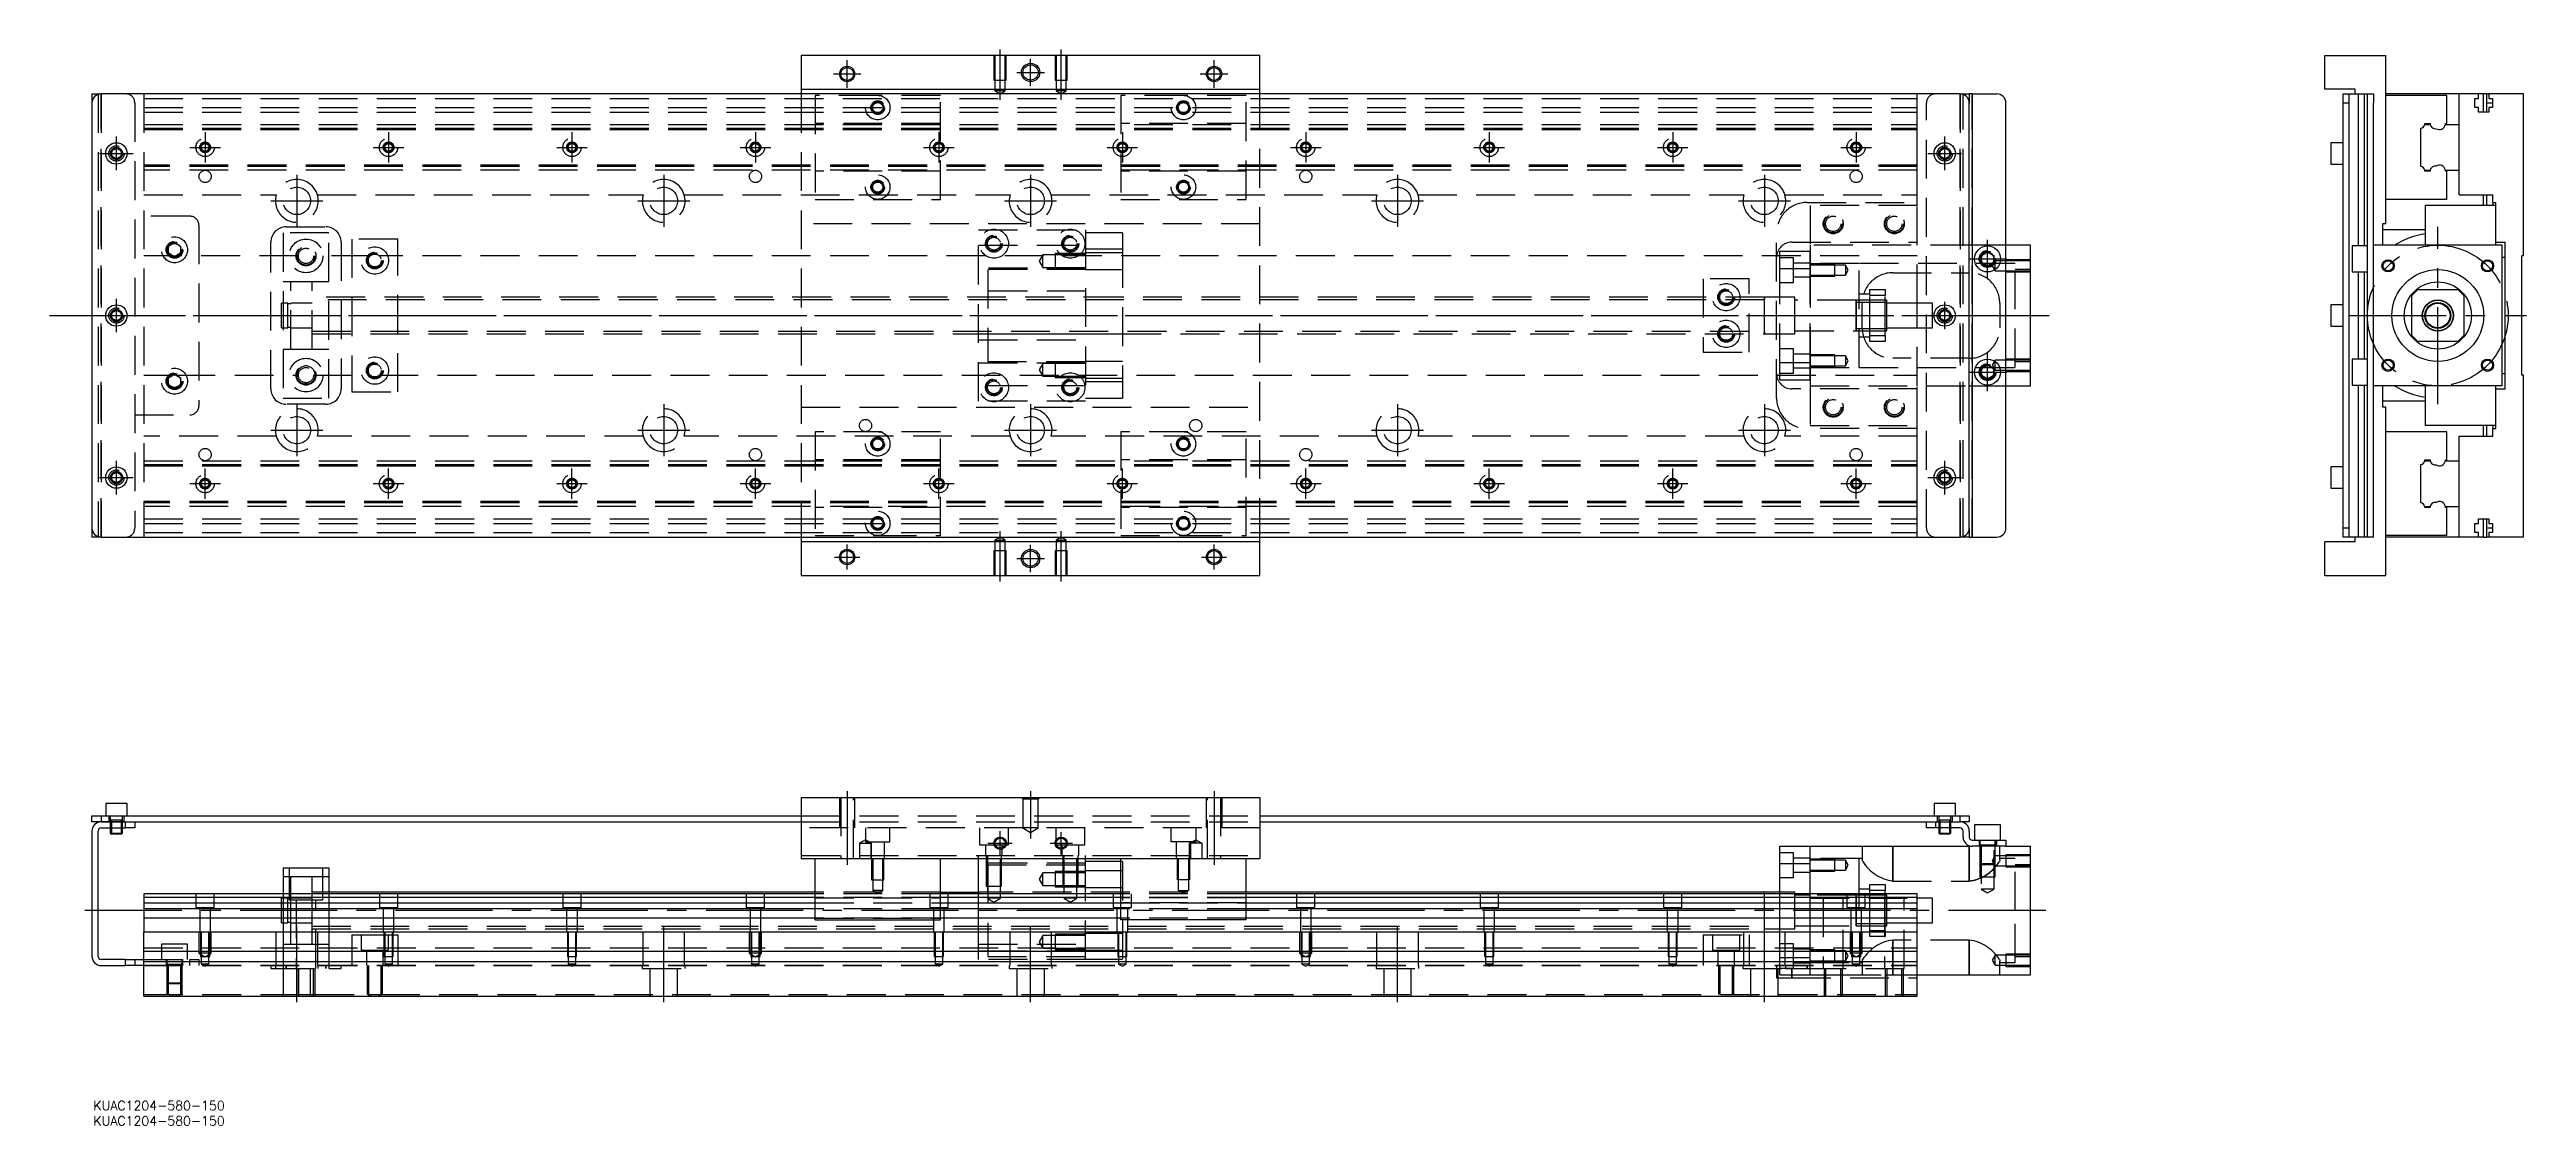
# Model space of a CAD drawing. Extents: x -14 to 796, y -265 to 87.
import ezdxf

# ---------------------------------------------------------------- set-up
doc = ezdxf.new("R2010")
doc.units = 0
doc.linetypes.add('CENTER', pattern=[50.8, 31.75, -6.35, 6.35, -6.35])
doc.linetypes.add('DASHED', pattern=[19.05, 12.7, -6.35])
doc.layers.get('0').update_dxf_attribs({"linetype": 'CONTINUOUS'})
doc.layers.add('CENTER', color=1, linetype='CENTER')
doc.styles.get("Standard").update_dxf_attribs({"font": 'txt.shx', "height": 3, "bigfont": 'bigfont.shx'})

# ---------------------------------------------------------------- blocks, each defined once
blk = doc.blocks.new('*U2')
at = {"color": 7, "linetype": 'CONTINUOUS'}
blk.add_text('KUAC1204-580-150', height=3, dxfattribs=at).set_placement((0.47, -259.93))
blk = doc.blocks.new('*U3')
at = {"color": 7, "linetype": 'CONTINUOUS'}
blk.add_text('KUAC1204-580-150', height=3, dxfattribs=at).set_placement((0.47, -264.94))

msp = doc.modelspace()

# ---------------------------------------------------------------- linework, layer by layer
at = {"color": 7, "linetype": 'CONTINUOUS'}
for p, q in [((382, 85), (232, 85)), ((232, 85), (232, 74)), ((382, 74), (382, 85)), ((730.25, 74), (730.25, 85)), ((730.25, 85), (750.25, 85)), ((750.25, 30), (750.25, 85)), ((232, 74), (382, 74)), ((232, 74), (232, 72.5)), ((382, 72.5), (382, 74)), ((740.25, 74), (730.25, 74)), ((740.25, 72.5), (740.25, 74)), ((0, 72.5), (0, -72.5)), ((0, 72.5), (3, 72.5)), ((611, 72.5), (3, 72.5)), ((611, 72.5), (614, 72.5)), ((614, 72.5), (614, 69.5)), ((615, 72.5), (614, 72.5)), ((614, -69.5), (614, 69.5)), ((615, 72.5), (615, -72.5)), ((615, 72.5), (623, 72.5)), ((626, -69.5), (626, 69.5)), ((736.25, 69.5), (736.25, 72.5)), ((736.25, 72.5), (746.25, 72.5)), ((738.25, 69.5), (736.25, 69.5)), ((736.25, -69.5), (736.25, 69.5)), ((738.25, -72.5), (738.25, 72.5)), ((741.25, 72.5), (741.25, 22.75)), ((743.25, 22.75), (743.25, 72.5)), ((744.25, 69.5), (744.25, 72.5)), ((744.25, -69.5), (744.25, 69.5)), ((746.25, 72.5), (746.25, 69.5)), ((746.25, 23), (746.25, 69.5)), ((774.25, 72.5), (750.25, 72.5)), ((770.25, 72), (750.25, 72)), ((770.25, 62.8), (770.25, 72)), ((774.25, 62.5), (774.25, 72.5)), ((780.55, 72.5), (774.25, 72.5)), ((779.4, 71), (780.55, 71)), ((779.4, 68), (779.4, 71)), ((780.55, 68), (779.4, 68)), ((782.25, 72.5), (780.55, 72.5)), ((780.55, 71), (780.55, 72.5)), ((780.55, 66.5), (780.55, 68)), ((783.95, 66.5), (780.55, 66.5)), ((782.25, 66.5), (782.25, 72.5)), ((783.25, 72.5), (782.25, 72.5)), ((783.25, 72.5), (783.95, 72.5)), ((783.25, 69.5), (783.25, 72.5)), ((785.1, 69.5), (783.25, 69.5)), ((783.25, 66.5), (783.25, 69.5)), ((783.95, 72.5), (783.95, 71)), ((795.25, 72.5), (783.95, 72.5)), ((783.95, 71), (785.1, 71)), ((783.95, 68), (783.95, 66.5)), ((785.1, 68), (783.95, 68)), ((785.1, 71), (785.1, 68)), ((795.25, 19.5), (795.25, 72.5)), ((761.75, 48.752272), (761.75, 61.247728)), ((763.002272, 62.5), (764.77668, 62.5)), ((763.047056, 62.8), (764.75, 62.8)), ((769.727372, 62.5), (774.25, 62.5)), ((769.75, 62.8), (770.25, 62.8)), ((774.25, 47.5), (774.25, 62.5)), ((774.25, 47.5), (774.25, 62.5)), ((6.5, 53.866026), (8, 54.73205)), ((6.5, 52.133974), (6.5, 53.866026)), ((8, 51.26795), (6.5, 52.133974)), ((8, 54.73205), (9.5, 53.866026)), ((9.5, 52.133974), (8, 51.26795)), ((9.5, 53.866026), (9.5, 52.133974)), ((604.5, 53.866026), (606, 54.73205)), ((604.5, 52.133974), (604.5, 53.866026)), ((606, 51.26795), (604.5, 52.133974)), ((606, 54.73205), (607.5, 53.866026)), ((607.5, 52.133974), (606, 51.26795)), ((607.5, 53.866026), (607.5, 52.133974)), ((732.25, 56.5), (732.25, 53)), ((736.25, 56.5), (732.25, 56.5)), ((732.25, 53), (732.25, 49.5)), ((732.25, 49.5), (736.25, 49.5)), ((763.002272, 47.5), (764.77668, 47.5)), ((764.75, 47.2), (763.047056, 47.2)), ((769.727372, 47.5), (774.25, 47.5)), ((770.25, 47.2), (769.75, 47.2)), ((770.25, 38), (770.25, 47.2)), ((774.25, 39.5), (774.25, 47.5)), ((770.25, 38), (750.25, 38)), ((786.25, 36), (763.25, 36)), ((763.25, 23), (763.25, 36)), ((774.25, 39.5), (785.25, 39.5)), ((782.25, 36), (782.25, 39.5)), ((783.25, 36), (783.25, 39.5)), ((785.25, 37), (785.25, 39.5)), ((785.25, 37), (786.25, 37)), ((785.25, 37), (785.25, 36)), ((786.25, 36), (786.25, 37)), ((786.25, 24), (786.25, 36)), ((786.25, 24), (786.25, 36)), ((750.25, 30), (749.25, 30)), ((749.25, 23), (749.25, 30)), ((763.25, 28), (749.25, 28)), ((618, 19.6547), (620, 20.809402)), ((618, 17.3453), (618, 19.6547)), ((620, 16.190598), (618, 17.3453)), ((620, 20.809402), (622, 19.6547)), ((622, 17.3453), (620, 16.190598)), ((622, 19.6547), (622, 17.3453)), ((634, 23), (626, 23)), ((634, -23), (634, 23)), ((739.25, 22.75), (739.25, 18.5)), ((744.25, 22.75), (739.25, 22.75)), ((739.25, 18.5), (739.25, 14.25)), ((746.25, -23), (746.25, 23)), ((788.25, 23), (746.25, 23)), ((786.25, 23), (786.25, 24)), ((786.25, 24), (789.25, 24)), ((788.25, -23), (788.25, 23)), ((789.25, 19), (788.25, 19)), ((789.25, -24), (789.25, 24)), ((795.25, 19.5), (794.75, 19.5)), ((794.75, -19.5), (794.75, 19.5)), ((739.25, 14.25), (744.25, 14.25)), ((741.25, 14.25), (741.25, -14.25)), ((743.25, -14.25), (743.25, 14.25)), ((760.75, 8.5), (758.75, 6.5)), ((760.75, 8.5), (773.75, 8.5)), ((775.75, 6.5), (773.75, 8.5)), ((6.5, 0.866026), (8, 1.73205)), ((6.5, -0.866026), (6.5, 0.866026)), ((8, 1.73205), (9.5, 0.866026)), ((9.5, 0.866026), (9.5, -0.866026)), ((547, -6.000006), (547, 6.000006)), ((577, -5.000006), (577, 5.000006)), ((577, 4.25), (577, 5.000006)), ((577, 4.25), (577, -4.25)), ((604.5, 0.866026), (606, 1.73205)), ((604.5, -0.866026), (604.5, 0.866026)), ((606, 1.73205), (607.5, 0.866026)), ((607.5, 0.866026), (607.5, -0.866026)), ((732.25, 3.5), (732.25, 0)), ((736.25, 3.5), (732.25, 3.5)), ((732.25, 0), (732.25, -3.5)), ((758.75, -6.5), (758.75, 6.5)), ((775.75, 6.5), (775.75, -6.5)), ((8, -1.73205), (6.5, -0.866026)), ((9.5, -0.866026), (8, -1.73205)), ((577, -5.000006), (577, -4.25)), ((606, -1.73205), (604.5, -0.866026)), ((607.5, -0.866026), (606, -1.73205)), ((732.25, -3.5), (736.25, -3.5)), ((758.75, -6.5), (760.75, -8.5)), ((773.75, -8.5), (775.75, -6.5)), ((618, -17.3453), (620, -16.190598)), ((620, -16.190598), (622, -17.3453)), ((739.25, -14.25), (739.25, -18.5)), ((744.25, -14.25), (739.25, -14.25)), ((773.75, -8.5), (760.75, -8.5)), ((618, -19.6547), (618, -17.3453)), ((620, -20.809402), (618, -19.6547)), ((622, -19.6547), (620, -20.809402)), ((622, -17.3453), (622, -19.6547)), ((626, -23), (634, -23)), ((739.25, -18.5), (739.25, -22.75)), ((739.25, -22.75), (744.25, -22.75)), ((741.25, -22.75), (741.25, -72.5)), ((743.25, -72.5), (743.25, -22.75)), ((788.25, -23), (746.25, -23)), ((746.25, -72.5), (746.25, -23)), ((749.25, -30), (749.25, -23)), ((763.25, -36), (763.25, -23)), ((786.25, -24), (786.25, -23)), ((786.25, -36), (786.25, -24)), ((786.25, -36), (786.25, -24)), ((786.25, -24), (789.25, -24)), ((788.25, -19), (789.25, -19)), ((795.25, -19.5), (794.75, -19.5)), ((795.25, -72.5), (795.25, -19.5)), ((763.25, -28), (749.25, -28)), ((750.25, -30), (749.25, -30)), ((750.25, -85), (750.25, -30)), ((770.25, -38), (750.25, -38)), ((786.25, -36), (763.25, -36)), ((770.25, -47.2), (770.25, -38)), ((774.25, -39.5), (785.25, -39.5)), ((774.25, -47.5), (774.25, -39.5)), ((782.25, -39.5), (782.25, -36)), ((783.25, -39.5), (783.25, -36)), ((785.25, -36), (785.25, -37)), ((785.25, -39.5), (785.25, -37)), ((785.25, -37), (786.25, -37)), ((786.25, -37), (786.25, -36)), ((763.002272, -47.5), (764.77668, -47.5)), ((763.047056, -47.2), (764.75, -47.2)), ((769.727372, -47.5), (774.25, -47.5)), ((769.75, -47.2), (770.25, -47.2)), ((774.25, -62.5), (774.25, -47.5)), ((774.25, -62.5), (774.25, -47.5)), ((6.5, -52.133974), (8, -51.26795)), ((6.5, -53.866026), (6.5, -52.133974)), ((8, -54.73205), (6.5, -53.866026)), ((8, -51.26795), (9.5, -52.133974)), ((9.5, -53.866026), (8, -54.73205)), ((9.5, -52.133974), (9.5, -53.866026)), ((604.5, -52.133974), (606, -51.26795)), ((604.5, -53.866026), (604.5, -52.133974)), ((606, -54.73205), (604.5, -53.866026)), ((606, -51.26795), (607.5, -52.133974)), ((607.5, -53.866026), (606, -54.73205)), ((607.5, -52.133974), (607.5, -53.866026)), ((732.25, -49.5), (732.25, -53)), ((736.25, -49.5), (732.25, -49.5)), ((732.25, -53), (732.25, -56.5)), ((732.25, -56.5), (736.25, -56.5)), ((761.75, -61.247728), (761.75, -48.752272)), ((763.002272, -62.5), (764.77668, -62.5)), ((764.75, -62.8), (763.047056, -62.8)), ((769.727372, -62.5), (774.25, -62.5)), ((770.25, -62.8), (769.75, -62.8)), ((770.25, -72), (770.25, -62.8)), ((774.25, -72.5), (774.25, -62.5)), ((3, -72.5), (0, -72.5)), ((3, -72.5), (611, -72.5)), ((232, -72.5), (232, -85)), ((382, -85), (382, -72.5)), ((614, -72.5), (611, -72.5)), ((614, -69.5), (614, -72.5)), ((614, -72.5), (615, -72.5)), ((615, -72.5), (623, -72.5)), ((736.25, -69.5), (738.25, -69.5)), ((736.25, -72.5), (736.25, -69.5)), ((746.25, -72.5), (736.25, -72.5)), ((740.25, -74), (740.25, -72.5)), ((744.25, -72.5), (744.25, -69.5)), ((770.25, -72), (750.25, -72)), ((774.25, -72.5), (750.25, -72.5)), ((780.55, -72.5), (774.25, -72.5)), ((779.4, -68), (780.55, -68)), ((779.4, -71), (779.4, -68)), ((780.55, -71), (779.4, -71)), ((780.55, -66.5), (783.95, -66.5)), ((780.55, -68), (780.55, -66.5)), ((780.55, -72.5), (780.55, -71)), ((782.25, -72.5), (780.55, -72.5)), ((782.25, -72.5), (782.25, -66.5)), ((782.25, -72.5), (783.25, -72.5)), ((783.25, -69.5), (783.25, -66.5)), ((783.25, -69.5), (785.1, -69.5)), ((783.25, -72.5), (783.25, -69.5)), ((783.95, -72.5), (783.25, -72.5)), ((783.95, -66.5), (783.95, -68)), ((783.95, -68), (785.1, -68)), ((783.95, -71), (783.95, -72.5)), ((785.1, -71), (783.95, -71)), ((795.25, -72.5), (783.95, -72.5)), ((785.1, -68), (785.1, -71)), ((382, -74), (232, -74)), ((730.25, -85), (730.25, -74)), ((740.25, -74), (730.25, -74)), ((232, -85), (382, -85)), ((730.25, -85), (750.25, -85)), ((11.5, -159.63), (4.5, -159.63)), ((4.5, -159.63), (4.5, -163.63)), ((11.5, -163.63), (11.5, -159.63)), ((232, -157.63), (382, -157.63)), ((232, -157.63), (232, -177.63)), ((382, -157.63), (382, -177.63)), ((609.5, -159.63), (602.5, -159.63)), ((602.5, -159.63), (602.5, -163.63)), ((609.5, -163.63), (609.5, -159.63)), ((0, -165.63), (0, -163.63)), ((0, -163.63), (3, -163.63)), ((3, -165.63), (0, -165.63)), ((0, -168.63), (0, -209.63)), ((2, -209.63), (2, -168.63)), ((3, -163.63), (3, -165.63)), ((3, -163.63), (232, -163.63)), ((3, -165.63), (11, -165.63)), ((11, -165.63), (3, -165.63)), ((3, -167.63), (11, -167.63)), ((6, -167.63), (6, -169.28)), ((6, -169.28), (10, -169.28)), ((6, -169.28), (6.35, -169.63)), ((6.35, -167.63), (6.35, -169.63)), ((9.65, -169.63), (6.35, -169.63)), ((9.65, -169.63), (9.65, -167.63)), ((9.65, -169.63), (10, -169.28)), ((10, -169.28), (10, -167.63)), ((11, -165.63), (232, -165.63)), ((11, -167.63), (11, -165.63)), ((14, -167.63), (11, -167.63)), ((14, -165.63), (14, -167.63)), ((382, -163.63), (611, -163.63)), ((382, -165.63), (603, -165.63)), ((600, -167.63), (600, -165.63)), ((603, -167.63), (600, -167.63)), ((603, -165.63), (611, -165.63)), ((603, -165.63), (603, -167.63)), ((603, -165.63), (611, -165.63)), ((611, -167.63), (603, -167.63)), ((604, -167.63), (604, -169.28)), ((604, -169.28), (608, -169.28)), ((604, -169.28), (604.35, -169.63)), ((604.35, -167.63), (604.35, -169.63)), ((607.65, -169.63), (604.35, -169.63)), ((607.65, -169.63), (607.65, -167.63)), ((607.65, -169.63), (608, -169.28)), ((608, -169.28), (608, -167.63)), ((611, -165.63), (611, -163.63)), ((611, -163.63), (614, -163.63)), ((614, -165.63), (611, -165.63)), ((612, -170.63), (612, -168.63)), ((614, -163.63), (614, -165.63)), ((614, -168.63), (614, -170.63)), ((624.25, -166.63), (615.75, -166.63)), ((615.75, -166.63), (615.75, -171.63)), ((624.25, -171.63), (624.25, -166.63)), ((232, -177.63), (382, -177.63)), ((236.5, -197.63), (236.5, -177.63)), ((277.5, -197.63), (277.5, -177.63)), ((290, -189.13), (290, -177.63)), ((325, -189.13), (325, -177.63)), ((336.5, -197.63), (336.5, -177.63)), ((377.5, -197.63), (377.5, -177.63)), ((552, -179.30029), (552, -173.63)), ((552, -173.63), (562, -173.63)), ((562, -173.63), (615, -173.63)), ((562, -189.13), (562, -173.63)), ((615, -171.63), (623, -171.63)), ((623, -173.63), (615, -173.63)), ((623, -173.63), (623, -171.63)), ((623, -171.63), (626, -171.63)), ((626, -173.63), (623, -173.63)), ((626, -171.63), (626, -173.63)), ((626, -173.63), (634, -173.63)), ((634, -215.63), (634, -173.63)), ((62.5, -180.63), (62.5, -189.13)), ((62.5, -180.63), (77.5, -180.63)), ((77.5, -180.63), (77.5, -189.13)), ((336.5, -178.63), (325, -178.63)), ((552, -179.30029), (562, -179.30029)), ((552, -189.13), (552, -179.30029)), ((236.5, -189.13), (17, -189.13)), ((17, -189.13), (17, -190.382272)), ((17, -190.382272), (17, -192.15668)), ((236.5, -190.382272), (17, -190.382272)), ((17, -192.15668), (236.5, -192.15668)), ((17, -192.15668), (17, -194.053076)), ((17, -194.053076), (17, -197.107372)), ((236.5, -194.053076), (17, -194.053076)), ((236.5, -188.63), (77.5, -188.63)), ((277.5, -188.63), (290, -188.630006)), ((336.5, -189.13), (277.5, -189.13)), ((336.5, -190.382272), (277.5, -190.382272)), ((277.5, -192.15668), (336.5, -192.15668)), ((336.5, -194.053076), (277.5, -194.053076)), ((547, -188.63), (377.5, -188.63)), ((597, -189.13), (377.5, -189.13)), ((597, -190.382272), (377.5, -190.382272)), ((377.5, -192.15668), (597, -192.15668)), ((597, -194.053076), (377.5, -194.053076)), ((547, -188.63), (546.995, -188.63)), ((547, -189.13), (547, -188.629994)), ((547.005, -188.63), (547, -188.63)), ((552, -188.63), (547, -188.63)), ((577, -190.63), (577, -189.629994)), ((578, -190.38), (577, -190.38)), ((577, -194.429962), (577, -190.63)), ((577, -194.830038), (577, -194.429962)), ((581.5, -190.38), (578, -190.38)), ((586.5, -190.38), (581.5, -190.38)), ((587, -190.38), (586.5, -190.38)), ((597, -222.63), (597, -189.13)), ((236.5, -197.107372), (17, -197.107372)), ((17, -197.107372), (17, -201.63)), ((17, -201.63), (597, -201.63)), ((17, -207.93), (17, -201.63)), ((236.5, -197.63), (277.5, -197.63)), ((336.5, -197.107372), (277.5, -197.107372)), ((377.5, -197.63), (336.5, -197.63)), ((597, -197.107372), (377.5, -197.107372)), ((577, -199.630006), (577, -194.830038)), ((577, -198.88), (587, -198.88)), ((11, -210.63), (3, -210.63)), ((11, -212.63), (11, -210.63)), ((11, -210.63), (14, -210.63)), ((14, -210.63), (14, -212.63)), ((14, -210.63), (17, -210.63)), ((17, -207.93), (597, -207.93)), ((17, -211.33), (17, -207.93)), ((3, -212.63), (11, -212.63)), ((14, -212.63), (11, -212.63)), ((17, -212.63), (14, -212.63)), ((17, -211.33), (597, -211.33)), ((17, -222.63), (17, -211.33)), ((597, -215.63), (634, -215.63)), ((17, -222.63), (597, -222.63))]:
    msp.add_line(p, q, dxfattribs=at)
at = {"color": 3, "linetype": 'DASHED'}
for p, q in [((295.000006, 85), (295.000006, 77)), ((295.35, 85), (295.35, 77)), ((298.65, 77), (298.65, 85)), ((298.999994, 77), (298.999994, 85)), ((315.000006, 85), (315.000006, 77)), ((315.35, 85), (315.35, 77)), ((318.65, 77), (318.65, 85)), ((318.999994, 77), (318.999994, 85)), ((295.000006, 77), (298.999994, 77)), ((295.35, 77), (295.35, 73.5)), ((298.65, 73.5), (295.35, 73.5)), ((295.35, 73.5), (297, 72.547372)), ((297, 72.547372), (298.65, 73.5)), ((298.65, 73.5), (298.65, 77)), ((315.000006, 77), (318.999994, 77)), ((315.35, 77), (315.35, 73.5)), ((318.65, 73.5), (315.35, 73.5)), ((315.35, 73.5), (317, 72.547372)), ((317, 72.547372), (318.65, 73.5)), ((318.65, 73.5), (318.65, 77)), ((2, 72.5), (2, -72.5)), ((3, 72.5), (3, -72.5)), ((3, -72.5), (3, 72.5)), ((3, 72.5), (3, -72.5)), ((3, -72.5), (3, 72.5)), ((14, 69.5), (14, -69.5)), ((17, 72.5), (17, -72.5)), ((17, 71), (597, 71)), ((17, 68), (597, 68)), ((17, 66.5), (597, 66.5)), ((232, 72.5), (232, -72.5)), ((236.5, 72), (236.5, 38)), ((257, 72), (236.5, 72)), ((277.5, 72), (257, 72)), ((277.5, 38), (277.5, 72)), ((357, 72), (336.5, 72)), ((336.5, 72), (336.5, 38)), ((377.5, 72), (357, 72)), ((377.5, 38), (377.5, 72)), ((382, -72.5), (382, 72.5)), ((597, 62.5), (597, 72.5)), ((600, -69.5), (600, 69.5)), ((611, -72.5), (611, 72.5)), ((611, 72.5), (611, -72.5)), ((612, -72.5), (612, 72.5)), ((615, -72.5), (615, 72.5)), ((17, 62.5), (597, 62.5)), ((17, 61.247728), (597, 61.247728)), ((17, 61.1147), (597, 61.1147)), ((17, 61.1), (597, 61.1)), ((17, 60.8), (597, 60.8)), ((277.5, 62.8), (236.5, 62.8)), ((377.5, 62.8), (336.5, 62.8)), ((597, 61.247728), (597, 62.5)), ((597, 48.752272), (597, 61.247728)), ((6, 53), (6.030168, 53.346066)), ((597, 49.2), (17, 49.2)), ((597, 48.9), (17, 48.9)), ((597, 48.8853), (17, 48.8853)), ((597, 48.752272), (17, 48.752272)), ((597, 47.5), (597, 48.752272)), ((604, 53), (604.030168, 53.346066)), ((597, 47.5), (17, 47.5)), ((277.5, 47.2), (236.5, 47.2)), ((377.5, 47.2), (336.5, 47.2)), ((597, 39.5), (597, 47.5)), ((32, 32.5), (14, 32.5)), ((17, 39.5), (60.291796, 39.5)), ((73.708204, 39.5), (180.291796, 39.5)), ((193.708204, 39.5), (300.291796, 39.5)), ((236.5, 38), (277.5, 38)), ((313.708204, 39.5), (420.291796, 39.5)), ((336.5, 38), (377.5, 38)), ((433.708204, 39.5), (540.291796, 39.5)), ((553.708204, 39.5), (597, 39.5)), ((561, 37), (597, 37)), ((597, 36), (562, 36)), ((562, 36), (562, 23)), ((597, 37), (597, 39.5)), ((597, 36), (597, 37)), ((597, 23), (597, 36)), ((35, 29.5), (35, -29.5)), ((77.5, 27), (62.5, 27)), ((62.5, 27), (62.5, -27)), ((63.5, 29), (76.5, 29)), ((77.5, -27), (77.5, 27)), ((100, 25), (85, 25)), ((85, 25), (85, -25)), ((100, -25), (100, 25)), ((382, 30), (232, 30)), ((290, 28), (325, 28)), ((290, -28), (290, 28)), ((325, 28), (325, -28)), ((337, 27), (325, 27)), ((337, 27), (337, 21.748564)), ((551, -27), (551, 27)), ((26.359688, 19.5), (17, 19.5)), ((25, 22.6547), (27, 23.809402)), ((25, 20.3453), (25, 22.6547)), ((27, 19.190598), (25, 20.3453)), ((27, 23.809402), (29, 22.6547)), ((29, 20.3453), (27, 19.190598)), ((67.5, 19.5), (27.640312, 19.5)), ((29, 22.6547), (29, 20.3453)), ((29.483582, 21.786038), (29.5, 21.5)), ((58.5, -24), (58.5, 24)), ((91.030306, 19.5), (72.5, 19.5)), ((81.5, 24), (81.5, -24)), ((597, 19.5), (93.969694, 19.5)), ((290, 23), (325, 23)), ((311, 19.85352), (309.787564, 17.75352)), ((309.787564, 17.75352), (311, 15.65352)), ((311, 15.65352), (311, 19.85352)), ((315, 19.85352), (311, 19.85352)), ((315, 20.253516), (315, 15.253526)), ((325, 20.253516), (315, 20.253516)), ((325, 19.85352), (315, 19.85352)), ((337, 21.748564), (325, 21.748564)), ((337, 20.50352), (325, 20.50352)), ((337, 21.748564), (337, -21.748564)), ((552, 15.32971), (552, 21)), ((552, 21), (562, 21)), ((556.5, 18.849242), (552, 18.849242)), ((556, 24), (597, 24)), ((556.5, 10.849242), (556.5, 18.849242)), ((562, 17.099242), (556.5, 17.099242)), ((562, 23), (562, 15.32971)), ((614, 23), (562, 23)), ((562, 15.32971), (562, 21)), ((578, 17), (562, 17)), ((578, 17), (562, 17)), ((570, 16.849238), (562, 16.849238)), ((570, 16.499242), (562, 16.499242)), ((570, 12.849248), (570, 16.849238)), ((573.5, 16.499242), (570, 16.499242)), ((573.5, 16.499242), (573.5, 13.199242)), ((574.452628, 14.849242), (573.5, 16.499242)), ((578, -17), (578, 17)), ((629, 17), (578, 17)), ((597, 4), (597, 23)), ((626, 23), (614, 23)), ((621.90257, 16.878676), (621.547372, 16.263456)), ((621.547372, 16.263456), (622.5, 14.613456)), ((622.5, 17.913456), (622.355836, 17.663756)), ((622.483582, 18.786038), (622.5, 18.5)), ((622.5, 14.613456), (622.5, 17.913456)), ((626, 17.913456), (622.5, 17.913456)), ((634, 18.26345), (626, 18.26345)), ((634, 17.913456), (626, 17.913456)), ((629, -17), (629, 17)), ((65, 11), (62.5, 11)), ((65, -11), (65, 11)), ((72, 11), (65, 11)), ((72, 11), (65, 11)), ((72, -11), (72, 11)), ((77.5, 11), (72, 11)), ((325, 15.5), (290, 15.5)), ((293, 15), (293, -15)), ((325, 15), (293, 15)), ((311, 15.65352), (315, 15.65352)), ((315, 15.65352), (325, 15.65352)), ((315, 15.253526), (325, 15.253526)), ((325, 15.00352), (337, 15.00352)), ((542, 12), (527, 12)), ((527, 12), (527, -12)), ((542, -12), (542, 12)), ((552, 15.32971), (562, 15.32971)), ((552, -15.32971), (552, 15.32971)), ((552, 10.849242), (556.5, 10.849242)), ((556.5, 12.599242), (562, 12.599242)), ((562, 15.32971), (562, -15.32971)), ((562, -15.32971), (562, 15.32971)), ((562, 13.199242), (570, 13.199242)), ((562, 12.849248), (570, 12.849248)), ((570, 13.199242), (573.5, 13.199242)), ((573.5, 13.199242), (574.452628, 14.849242)), ((581.5, 8.5), (586.5, 8.5)), ((581.5, 6.5), (581.5, 8.5)), ((586.5, 8.5), (586.5, 6.5)), ((589, 14), (614, 14)), ((622.5, 14.613456), (626, 14.613456)), ((626, 14.613456), (634, 14.613456)), ((626, 14.26346), (634, 14.26346)), ((634, 15), (629, 15)), ((6, 0), (6.023172, 0.30356)), ((62, 0), (62, 4)), ((64.1, 4), (62, 4)), ((62, -4), (62, 0)), ((64.1, 0), (64.1, 4)), ((65, 3.8), (64.1, 3.8)), ((64.1, -4), (64.1, 0)), ((72, 4), (65, 4)), ((72, 4), (65, 4)), ((337, 6), (72, 6)), ((547, 5.125), (72, 5.125)), ((325, 8), (290, 8)), ((337, 5.999994), (293, 5.999994)), ((547.005, 6), (337, 6)), ((552, 6), (546.995, 6)), ((547, -5.999164), (547, 6)), ((547, 6), (547, 5.325218)), ((557, 6), (552, 6)), ((557, 6), (552, 6)), ((557, 0), (557, 6)), ((557, 0), (557, 6)), ((576.995, 5), (557, 5)), ((577.005, 5), (557, 5)), ((557, -6), (557, 0)), ((557, -6), (557, 0)), ((577.005, 5), (576.995, 5)), ((586.5, 5), (576.995, 5)), ((577, 4.43509), (577, 5)), ((577, 5), (577, 4.435078)), ((577, 4.435078), (577, -4.435962)), ((587, 4.25), (577, 4.25)), ((586.5, 5), (577.005, 5)), ((581.5, 7), (578, 7)), ((579, -4), (579, 4)), ((581.5, -6.5), (581.5, 6.5)), ((586.5, 6.5), (581.5, 6.5)), ((586.5, -6.5), (586.5, 6.5)), ((587, 5), (586.5, 5)), ((587, 0), (587, 5)), ((600, 4), (587, 4)), ((587, -5), (587, 0)), ((597, -4), (597, 4)), ((602, 4), (600, 4)), ((602, 0), (602, 4)), ((602, -4), (602, 0)), ((607.973226, 0.326156), (608, 0)), ((624, 4), (624, -4)), ((762.25, 0), (762.275768, -0.506976)), ((62, -4), (64.1, -4)), ((64.1, -3.8), (65, -3.8)), ((65, -4), (72, -4)), ((65, -4), (72, -4)), ((72, -5.125), (547, -5.125)), ((72, -6), (337, -6)), ((290, -8), (325, -8)), ((293, -5.999994), (337, -5.999994)), ((337, -6), (547.005, -6)), ((546.995, -6), (552, -6)), ((547, -5.326228), (547, -6)), ((547, -6), (547, -5.999164)), ((552, -6), (557, -6)), ((552, -6), (557, -6)), ((557, -5), (576.995, -5)), ((557, -5), (577.005, -5)), ((576.995, -5), (577.005, -5)), ((576.995, -5), (586.5, -5)), ((577, -4.25), (587, -4.25)), ((577, -5), (577, -4.435962)), ((577, -4.435962), (577, -5)), ((577.005, -5), (586.5, -5)), ((578, -7), (581.5, -7)), ((581.5, -6.5), (586.5, -6.5)), ((581.5, -8.5), (581.5, -6.5)), ((586.5, -5), (587, -5)), ((586.5, -6.5), (586.5, -8.5)), ((587, -4), (600, -4)), ((597, -23), (597, -4)), ((600, -4), (602, -4)), ((62.5, -11), (65, -11)), ((65, -11), (72, -11)), ((65, -11), (72, -11)), ((72, -11), (77.5, -11)), ((290, -15.5), (325, -15.5)), ((293, -15), (325, -15)), ((311, -15.65352), (309.787564, -17.75352)), ((311, -19.85352), (311, -15.65352)), ((315, -15.65352), (311, -15.65352)), ((315, -15.253526), (315, -20.253516)), ((325, -15.253526), (315, -15.253526)), ((325, -15.65352), (315, -15.65352)), ((337, -15.00352), (325, -15.00352)), ((527, -12), (542, -12)), ((556.5, -10.849242), (552, -10.849242)), ((552, -15.32971), (562, -15.32971)), ((552, -21), (552, -15.32971)), ((556.5, -18.849242), (556.5, -10.849242)), ((562, -12.599242), (556.5, -12.599242)), ((570, -12.849248), (562, -12.849248)), ((570, -13.199242), (562, -13.199242)), ((562, -15.32971), (562, -23)), ((562, -21), (562, -15.32971)), ((570, -16.849238), (570, -12.849248)), ((573.5, -13.199242), (570, -13.199242)), ((573.5, -13.199242), (573.5, -16.499242)), ((574.452628, -14.849242), (573.5, -13.199242)), ((573.5, -16.499242), (574.452628, -14.849242)), ((586.5, -8.5), (581.5, -8.5)), ((614, -14), (589, -14)), ((622.5, -14.613456), (621.547372, -16.263456)), ((622.5, -17.913456), (622.5, -14.613456)), ((626, -14.613456), (622.5, -14.613456)), ((634, -14.26346), (626, -14.26346)), ((634, -14.613456), (626, -14.613456)), ((629, -15), (634, -15)), ((17, -19.5), (26.359688, -19.5)), ((24.5, -21.5), (24.534018, -21.088984)), ((25, -20.3453), (27, -19.190598)), ((25, -22.6547), (25, -20.3453)), ((27, -23.809402), (25, -22.6547)), ((27, -19.190598), (29, -20.3453)), ((29, -22.6547), (27, -23.809402)), ((27.640312, -19.5), (67.5, -19.5)), ((29, -20.3453), (29, -22.6547)), ((72.5, -19.5), (91.030306, -19.5)), ((93.969694, -19.5), (597, -19.5)), ((325, -23), (290, -23)), ((309.787564, -17.75352), (311, -19.85352)), ((311, -19.85352), (315, -19.85352)), ((315, -19.85352), (325, -19.85352)), ((315, -20.253516), (325, -20.253516)), ((325, -20.50352), (337, -20.50352)), ((337, -21.748564), (325, -21.748564)), ((337, -21.748564), (337, -27)), ((552, -18.849242), (556.5, -18.849242)), ((552, -21), (562, -21)), ((597, -24), (556, -24)), ((556.5, -17.099242), (562, -17.099242)), ((562, -16.499242), (570, -16.499242)), ((562, -16.849238), (570, -16.849238)), ((562, -17), (578, -17)), ((562, -17), (578, -17)), ((562, -23), (614, -23)), ((562, -23), (562, -36)), ((570, -16.499242), (573.5, -16.499242)), ((578, -17), (629, -17)), ((597, -36), (597, -23)), ((614, -23), (626, -23)), ((617.5, -18.5), (617.52689, -18.134318)), ((621.547372, -16.263456), (621.90364, -16.880528)), ((622.355326, -17.662872), (622.5, -17.913456)), ((622.5, -17.913456), (626, -17.913456)), ((626, -17.913456), (634, -17.913456)), ((626, -18.26345), (634, -18.26345)), ((62.5, -27), (77.5, -27)), ((76.5, -29), (63.5, -29)), ((85, -25), (100, -25)), ((232, -30), (382, -30)), ((325, -28), (290, -28)), ((325, -27), (337, -27)), ((14, -32.5), (32, -32.5)), ((60.291796, -39.5), (17, -39.5)), ((180.291796, -39.5), (73.708204, -39.5)), ((300.291796, -39.5), (193.708204, -39.5)), ((236.5, -38), (236.5, -72)), ((277.5, -38), (236.5, -38)), ((277.5, -72), (277.5, -38)), ((420.291796, -39.5), (313.708204, -39.5)), ((336.5, -38), (336.5, -72)), ((377.5, -38), (336.5, -38)), ((377.5, -72), (377.5, -38)), ((540.291796, -39.5), (433.708204, -39.5)), ((597, -39.5), (553.708204, -39.5)), ((597, -37), (561, -37)), ((562, -36), (597, -36)), ((597, -37), (597, -36)), ((597, -39.5), (597, -37)), ((597, -47.5), (597, -39.5)), ((17, -47.5), (597, -47.5)), ((277.5, -47.2), (236.5, -47.2)), ((377.5, -47.2), (336.5, -47.2)), ((597, -48.752272), (597, -47.5)), ((6, -53), (6.030168, -52.653934)), ((17, -48.752272), (597, -48.752272)), ((17, -48.8853), (597, -48.8853)), ((17, -48.9), (597, -48.9)), ((17, -49.2), (597, -49.2)), ((597, -61.247728), (597, -48.752272)), ((607.973226, -52.673844), (608, -53)), ((597, -60.8), (17, -60.8)), ((597, -61.1), (17, -61.1)), ((597, -61.1147), (17, -61.1147)), ((597, -61.247728), (17, -61.247728)), ((597, -62.5), (17, -62.5)), ((277.5, -62.8), (236.5, -62.8)), ((377.5, -62.8), (336.5, -62.8)), ((597, -62.5), (597, -61.247728)), ((597, -72.5), (597, -62.5)), ((17, -66.5), (597, -66.5)), ((17, -68), (597, -68)), ((17, -71), (597, -71)), ((236.5, -72), (257, -72)), ((257, -72), (277.5, -72)), ((297, -72.547372), (295.35, -73.5)), ((298.65, -73.5), (297, -72.547372)), ((317, -72.547372), (315.35, -73.5)), ((318.65, -73.5), (317, -72.547372)), ((336.5, -72), (357, -72)), ((357, -72), (377.5, -72)), ((298.999994, -77), (295.000006, -77)), ((295.000006, -77), (295.000006, -85)), ((295.35, -73.5), (297, -73.5)), ((295.35, -73.5), (295.35, -77)), ((295.35, -77), (295.35, -85)), ((297, -73.5), (298.65, -73.5)), ((298.65, -77), (298.65, -73.5)), ((298.65, -85), (298.65, -77)), ((298.999994, -85), (298.999994, -77)), ((318.999994, -77), (315.000006, -77)), ((315.000006, -77), (315.000006, -85)), ((315.35, -73.5), (317, -73.5)), ((315.35, -73.5), (315.35, -77)), ((315.35, -77), (315.35, -85)), ((317, -73.5), (318.65, -73.5)), ((318.65, -77), (318.65, -73.5)), ((318.65, -85), (318.65, -77)), ((318.999994, -85), (318.999994, -77)), ((244.500006, -157.63), (244.500006, -167.63)), ((244.9, -157.63), (244.9, -177.63)), ((249.1, -177.63), (249.1, -157.63)), ((249.499994, -167.63), (249.499994, -157.63)), ((304.5, -158.13), (304, -157.63)), ((304.5, -158.13), (304.5, -167.63)), ((304.5, -158.13), (309.5, -158.13)), ((309.5, -158.13), (310, -157.63)), ((309.5, -167.63), (309.5, -158.13)), ((364.500006, -167.63), (364.500006, -157.63)), ((364.9, -177.63), (364.9, -157.63)), ((369.1, -157.63), (369.1, -177.63)), ((369.499994, -157.63), (369.499994, -167.63)), ((5.5, -163.63), (5.5, -165.63)), ((6, -163.63), (6, -167.63)), ((10, -165.03), (6, -165.03)), ((6.35, -165.03), (6.35, -167.63)), ((9.65, -167.63), (9.65, -165.03)), ((10, -167.63), (10, -163.63)), ((10.5, -165.63), (10.5, -163.63)), ((232, -163.63), (382, -163.63)), ((232, -165.63), (382, -165.63)), ((304.5, -167.63), (232, -167.63)), ((253, -167.63), (253, -172.13)), ((261, -172.13), (261, -167.63)), ((290.25, -167.63), (290.25, -173.13)), ((299.75, -173.13), (299.75, -167.63)), ((309.5, -167.63), (304.5, -167.63)), ((304.5, -167.63), (307, -169.073376)), ((307, -169.073376), (309.5, -167.63)), ((382, -167.63), (309.5, -167.63)), ((315.25, -167.63), (315.25, -173.13)), ((324.75, -173.13), (324.75, -167.63)), ((353, -172.13), (353, -167.63)), ((361, -167.63), (361, -172.13)), ((603.5, -163.63), (603.5, -165.63)), ((608.000006, -165.03), (603.999994, -165.03)), ((604, -163.63), (604, -167.63)), ((604.35, -165.03), (604.35, -167.63)), ((607.65, -167.63), (607.65, -165.03)), ((608, -167.63), (608, -163.63)), ((608.5, -165.63), (608.5, -163.63)), ((232, -176.63), (382, -176.63)), ((253, -171.4753), (251, -172.63)), ((251, -172.63), (255, -172.63)), ((251, -172.63), (251, -177.63)), ((255, -172.63), (253, -171.4753)), ((253, -172.13), (261, -172.13)), ((254.75, -172.13), (254.75, -177.63)), ((255, -177.63), (255, -172.63)), ((255.000006, -177.63), (255.000006, -184.63)), ((255.35, -177.63), (255.35, -184.63)), ((258.65, -184.63), (258.65, -177.63)), ((258.999994, -184.63), (258.999994, -177.63)), ((259.25, -177.63), (259.25, -172.13)), ((290, -177.63), (290, -176.63)), ((290.25, -173.13), (299.75, -173.13)), ((292.25, -173.13), (292.25, -176.63)), ((292.500006, -176.63), (292.500006, -186.63)), ((292.9, -176.63), (292.9, -190.63)), ((297.1, -190.63), (297.1, -176.63)), ((297.499994, -186.63), (297.499994, -176.63)), ((297.75, -176.63), (297.75, -173.13)), ((315.25, -173.13), (324.75, -173.13)), ((317.25, -173.13), (317.25, -176.63)), ((317.500006, -176.63), (317.500006, -186.63)), ((317.9, -176.63), (317.9, -190.63)), ((322.1, -190.63), (322.1, -176.63)), ((322.499994, -186.63), (322.499994, -176.63)), ((322.75, -176.63), (322.75, -173.13)), ((325, -177.63), (325, -176.63)), ((361, -172.13), (353, -172.13)), ((354.75, -177.63), (354.75, -172.13)), ((355.000006, -184.63), (355.000006, -177.63)), ((355.35, -184.63), (355.35, -177.63)), ((358.65, -177.63), (358.65, -184.63)), ((358.999994, -177.63), (358.999994, -184.63)), ((359, -172.63), (361, -171.4753)), ((363, -172.63), (359, -172.63)), ((359, -177.63), (359, -172.63)), ((359.25, -172.13), (359.25, -177.63)), ((361, -171.4753), (363, -172.63)), ((363, -172.63), (363, -177.63)), ((556.5, -175.780758), (552, -175.780758)), ((556.5, -183.780758), (556.5, -175.780758)), ((562, -177.530758), (556.5, -177.530758)), ((578, -177.63), (562, -177.63)), ((570, -177.780762), (562, -177.780762)), ((570, -178.130758), (562, -178.130758)), ((570, -181.780752), (570, -177.780762)), ((573.5, -178.130758), (570, -178.130758)), ((573.5, -178.130758), (573.5, -179.780758)), ((574.452628, -179.780758), (573.5, -178.130758)), ((578, -189.13), (578, -177.63)), ((579, -177.63), (578, -177.63)), ((579, -173.63), (579, -178.107288)), ((579.038578, -178.344492), (579, -178.107288)), ((589, -184.98635), (589, -173.63)), ((589, -173.63), (589, -184.98635)), ((614, -173.63), (614, -184.98635)), ((614, -184.98635), (614, -173.63)), ((617.25, -171.63), (617.25, -173.63)), ((622.500006, -173.23), (617.499994, -173.23)), ((617.5, -171.63), (617.5, -179.23)), ((617.9, -173.23), (617.9, -187.63)), ((622.5, -176.716544), (621.547372, -178.366544)), ((622.1, -187.63), (622.1, -173.23)), ((622.499994, -179.230006), (622.499994, -171.63)), ((622.5, -179.23), (622.5, -171.63)), ((626, -176.716544), (622.5, -176.716544)), ((622.75, -173.63), (622.75, -171.63)), ((624, -178.107288), (623.966794, -178.32572)), ((624, -178.107288), (624, -173.63)), ((629, -177.63), (624, -177.63)), ((626, -176.36655), (626, -180.36654)), ((634, -176.36655), (626, -176.36655)), ((634, -176.716544), (626, -176.716544)), ((629, -194.63), (629, -177.63)), ((65, -183.63), (62.5, -183.63)), ((64.5, -180.63), (64.5, -191.13)), ((65, -189.13), (65, -183.63)), ((72, -183.63), (65, -183.63)), ((72, -189.13), (72, -183.63)), ((77.5, -183.63), (72, -183.63)), ((75.5, -191.13), (75.5, -180.63)), ((255.000006, -184.63), (258.999994, -184.63)), ((255.35, -184.63), (255.35, -188.13)), ((258.65, -188.13), (258.65, -184.63)), ((325, -179.13), (290, -179.13)), ((293, -179.63), (293, -209.63)), ((293, -179.63), (325, -179.63)), ((311, -182.28), (309.787564, -184.38)), ((309.787564, -184.38), (311, -186.48)), ((311, -186.48), (311, -182.28)), ((315, -182.28), (311, -182.28)), ((315, -181.880006), (315, -186.879994)), ((325, -181.880006), (315, -181.880006)), ((325, -182.28), (315, -182.28)), ((337, -181.63), (325, -181.63)), ((337, -178.63), (336.5, -178.63)), ((337, -178.63), (337, -210.63)), ((358.999994, -184.63), (355.000006, -184.63)), ((355.35, -188.13), (355.35, -184.63)), ((358.65, -184.63), (358.65, -188.13)), ((552, -183.780758), (556.5, -183.780758)), ((556.5, -182.030758), (562, -182.030758)), ((562, -181.430758), (570, -181.430758)), ((562, -181.780752), (570, -181.780752)), ((570, -181.430758), (573.5, -181.430758)), ((573.5, -179.780758), (573.5, -181.430758)), ((573.5, -181.430758), (574.452628, -179.780758)), ((579.151334, -178.625906), (579.038578, -178.344492)), ((581.5, -186.13), (586.5, -186.13)), ((581.5, -188.13), (581.5, -186.13)), ((586.5, -186.13), (586.5, -188.13)), ((589, -184.98635), (614, -184.98635)), ((617.5, -179.23), (622.5, -179.23)), ((617.5, -179.23), (617.9, -179.63)), ((617.500006, -179.230006), (617.500006, -183.63)), ((617.500006, -183.63), (622.499994, -183.63)), ((622.1, -179.63), (617.9, -179.63)), ((621.547372, -178.366544), (622.5, -180.016544)), ((622.1, -179.63), (622.5, -179.23)), ((622.499994, -183.63), (622.499994, -179.230006)), ((622.5, -180.016544), (626, -180.016544)), ((623.966794, -178.32572), (623.869504, -178.582408)), ((626, -180.016544), (634, -180.016544)), ((626, -180.36654), (634, -180.36654)), ((634, -179.63), (629, -179.63)), ((34, -189.13), (34, -193.63)), ((34, -193.63), (40, -193.63)), ((35.25, -193.63), (35.25, -201.63)), ((38.75, -201.63), (38.75, -193.63)), ((40, -193.63), (40, -189.13)), ((62, -198.63), (62, -190.63)), ((62.5, -190.63), (62, -190.63)), ((62.5, -189.13), (62.5, -201.63)), ((64.1, -190.63), (62.5, -190.63)), ((64.1, -198.63), (64.1, -190.63)), ((65, -190.83), (64.1, -190.83)), ((64.5, -191.13), (75.5, -191.13)), ((65, -194.63), (65, -189.13)), ((72, -190.63), (65, -190.63)), ((66.75, -191.13), (66.75, -213.63)), ((77.5, -188.63), (72, -188.63)), ((72, -194.63), (72, -189.13)), ((73.25, -213.63), (73.25, -191.13)), ((77.5, -189.13), (77.5, -201.63)), ((94, -189.13), (94, -193.63)), ((94, -193.63), (100, -193.63)), ((95.25, -193.63), (95.25, -201.63)), ((98.75, -201.63), (98.75, -193.63)), ((100, -193.63), (100, -189.13)), ((154, -189.13), (154, -193.63)), ((154, -193.63), (160, -193.63)), ((155.25, -193.63), (155.25, -201.63)), ((158.75, -201.63), (158.75, -193.63)), ((160, -193.63), (160, -189.13)), ((214, -189.13), (214, -193.63)), ((214, -193.63), (220, -193.63)), ((215.25, -193.63), (215.25, -201.63)), ((218.75, -201.63), (218.75, -193.63)), ((220, -193.63), (220, -189.13)), ((277.5, -188.63), (236.5, -188.63)), ((277.5, -189.13), (236.5, -189.13)), ((277.5, -190.382272), (236.5, -190.382272)), ((236.5, -190.427056), (277.5, -190.427056)), ((236.5, -192.13), (277.5, -192.13)), ((236.5, -192.15668), (277.5, -192.15668)), ((277.5, -194.053076), (236.5, -194.053076)), ((258.65, -188.13), (255.35, -188.13)), ((255.35, -188.13), (257, -189.082628)), ((257, -189.082628), (258.65, -188.13)), ((274, -189.13), (274, -193.63)), ((274, -193.63), (280, -193.63)), ((275.25, -193.63), (275.25, -201.63)), ((277.5, -188.630006), (293, -188.630006)), ((278.75, -201.63), (278.75, -193.63)), ((280, -193.63), (280, -189.13)), ((377.5, -188.63), (290, -188.63)), ((290, -197.63), (290, -189.13)), ((292.500006, -186.63), (297.499994, -186.63)), ((297.1, -190.63), (292.9, -190.63)), ((292.9, -190.63), (295, -191.842436)), ((295, -191.842436), (297.1, -190.63)), ((311, -186.48), (315, -186.48)), ((315, -186.48), (325, -186.48)), ((315, -186.879994), (325, -186.879994)), ((317.500006, -186.63), (322.499994, -186.63)), ((322.1, -190.63), (317.9, -190.63)), ((317.9, -190.63), (320, -191.842436)), ((320, -191.842436), (322.1, -190.63)), ((325, -187.13), (337, -187.13)), ((325, -210.63), (325, -189.13)), ((334, -189.13), (334, -193.63)), ((334, -193.63), (340, -193.63)), ((335.25, -193.63), (335.25, -201.63)), ((377.5, -189.13), (336.5, -189.13)), ((377.5, -190.382272), (336.5, -190.382272)), ((377.5, -190.427056), (336.5, -190.427056)), ((377.5, -192.13), (336.5, -192.13)), ((336.5, -192.15668), (377.5, -192.15668)), ((377.5, -194.053076), (336.5, -194.053076)), ((338.75, -201.63), (338.75, -193.63)), ((340, -193.63), (340, -189.13)), ((355.35, -188.13), (358.65, -188.13)), ((357, -189.082628), (355.35, -188.13)), ((358.65, -188.13), (357, -189.082628)), ((394, -189.13), (394, -193.63)), ((394, -193.63), (400, -193.63)), ((395.25, -193.63), (395.25, -201.63)), ((398.75, -201.63), (398.75, -193.63)), ((400, -193.63), (400, -189.13)), ((454, -189.13), (454, -193.63)), ((454, -193.63), (460, -193.63)), ((455.25, -193.63), (455.25, -201.63)), ((458.75, -201.63), (458.75, -193.63)), ((460, -193.63), (460, -189.13)), ((514, -189.13), (514, -193.63)), ((514, -193.63), (520, -193.63)), ((515.25, -193.63), (515.25, -201.63)), ((518.75, -201.63), (518.75, -193.63)), ((520, -193.63), (520, -189.13)), ((547, -200.629164), (547, -189.13)), ((557, -188.63), (552, -188.63)), ((552, -201.63), (552, -189.13)), ((557, -189.13), (557, -188.63)), ((557, -194.63), (557, -189.13)), ((562, -189.63), (557, -189.63)), ((562, -190.63), (562, -189.13)), ((577, -189.63), (562, -189.63)), ((562, -190.63), (597, -190.63)), ((562, -201.63), (562, -190.63)), ((566.25, -190.63), (566.25, -213.63)), ((572.75, -213.63), (572.75, -190.63)), ((574, -189.13), (574, -193.63)), ((574, -193.63), (580, -193.63)), ((575.25, -193.63), (575.25, -201.63)), ((577, -189.63), (576.995, -189.63)), ((577, -189.63), (577, -190.194922)), ((577, -189.631002), (577, -189.63)), ((577.005, -189.63), (577, -189.63)), ((578, -189.63), (577, -189.63)), ((577, -190.19491), (577, -189.631002)), ((577, -190.194922), (577, -190.629226)), ((577, -190.629226), (577, -194.429974)), ((577, -194.429974), (577, -194.830022)), ((581.5, -187.63), (578, -187.63)), ((578, -190.63), (578, -189.13)), ((581.5, -189.63), (578, -189.63)), ((578, -194.63), (578, -190.63)), ((578.75, -201.63), (578.75, -193.63)), ((580, -193.63), (580, -189.13)), ((586.5, -188.13), (581.5, -188.13)), ((581.5, -189.13), (581.5, -188.13)), ((581.5, -190.63), (581.5, -189.13)), ((586.5, -189.63), (581.5, -189.63)), ((581.5, -201.13), (581.5, -190.63)), ((586.25, -190.63), (586.25, -213.63)), ((586.5, -189.13), (586.5, -188.13)), ((586.5, -190.63), (586.5, -189.13)), ((587, -189.63), (586.5, -189.63)), ((586.5, -201.13), (586.5, -190.63)), ((587, -190.63), (587, -189.63)), ((587, -199.63), (587, -190.63)), ((592.75, -213.63), (592.75, -190.63)), ((602, -190.63), (597, -190.63)), ((602, -198.63), (602, -190.63)), ((622.1, -187.63), (617.9, -187.63)), ((617.9, -187.63), (620, -188.842436)), ((620, -188.842436), (622.1, -187.63)), ((35, -201.63), (35, -208.63)), ((35.500006, -201.63), (35.500006, -207.93)), ((35.75, -201.63), (35.75, -209.63)), ((38.25, -209.63), (38.25, -201.63)), ((38.499994, -207.93), (38.499994, -201.63)), ((39, -208.63), (39, -201.63)), ((60.291796, -212.63), (60.291796, -201.63)), ((62, -198.63), (62.5, -198.63)), ((62.5, -198.63), (64.1, -198.63)), ((62.5, -201.63), (62.5, -207.93)), ((64.1, -198.43), (65, -198.43)), ((65, -201.63), (65, -194.63)), ((65, -198.63), (72, -198.63)), ((65, -205.63), (65, -201.63)), ((72, -201.63), (72, -194.63)), ((72, -199.755), (547, -199.755)), ((72, -200.63), (547, -200.63)), ((72, -205.63), (72, -201.63)), ((73.708204, -201.63), (73.708204, -212.63)), ((77.5, -201.63), (77.5, -207.93)), ((95.500006, -201.63), (95.500006, -207.93)), ((95.75, -201.63), (95.75, -209.63)), ((98.25, -209.63), (98.25, -201.63)), ((98.499994, -207.93), (98.499994, -201.63)), ((155.500006, -201.63), (155.500006, -207.93)), ((155.75, -201.63), (155.75, -209.63)), ((158.25, -209.63), (158.25, -201.63)), ((158.499994, -207.93), (158.499994, -201.63)), ((180.291796, -212.63), (180.291796, -201.63)), ((193.708204, -201.63), (193.708204, -212.63)), ((215, -201.63), (215, -208.63)), ((215.500006, -201.63), (215.500006, -207.93)), ((215.75, -201.63), (215.75, -209.63)), ((218.25, -209.63), (218.25, -201.63)), ((218.499994, -207.93), (218.499994, -201.63)), ((219, -208.63), (219, -201.63)), ((277.5, -197.107372), (236.5, -197.107372)), ((236.5, -197.13), (277.5, -197.13)), ((275.500006, -201.63), (275.500006, -207.93)), ((275.75, -201.63), (275.75, -209.63)), ((278.25, -209.63), (278.25, -201.63)), ((278.499994, -207.93), (278.499994, -201.63)), ((290, -201.63), (290, -197.63)), ((290, -205.63), (290, -201.63)), ((300.291796, -212.63), (300.291796, -201.63)), ((313.708204, -201.63), (313.708204, -212.63)), ((315, -202.380006), (315, -207.379994)), ((325, -202.380006), (315, -202.380006)), ((337, -202.13), (325, -202.13)), ((335.500006, -201.63), (335.500006, -207.93)), ((335.75, -201.63), (335.75, -209.63)), ((377.5, -197.107372), (336.5, -197.107372)), ((377.5, -197.13), (336.5, -197.13)), ((338.25, -209.63), (338.25, -201.63)), ((338.499994, -207.93), (338.499994, -201.63)), ((395, -201.63), (395, -208.63)), ((395.500006, -201.63), (395.500006, -207.93)), ((395.75, -201.63), (395.75, -209.63)), ((398.25, -209.63), (398.25, -201.63)), ((398.499994, -207.93), (398.499994, -201.63)), ((399, -208.63), (399, -201.63)), ((420.291796, -212.63), (420.291796, -201.63)), ((433.708204, -201.63), (433.708204, -212.63)), ((455.500006, -201.63), (455.500006, -207.93)), ((455.75, -201.63), (455.75, -209.63)), ((458.25, -209.63), (458.25, -201.63)), ((458.499994, -207.93), (458.499994, -201.63)), ((515.500006, -201.63), (515.500006, -207.93)), ((515.75, -201.63), (515.75, -209.63)), ((518.25, -209.63), (518.25, -201.63)), ((518.499994, -207.93), (518.499994, -201.63)), ((540.291796, -212.63), (540.291796, -201.63)), ((546.995, -200.63), (547, -200.63)), ((547, -200.63), (547, -200.629164)), ((547, -200.63), (547.005, -200.63)), ((547, -200.63), (552, -200.63)), ((552, -200.63), (557, -200.63)), ((552, -207.93), (552, -201.63)), ((553.708204, -201.63), (553.708204, -212.63)), ((557, -200.63), (557, -194.63)), ((557, -199.63), (562, -199.63)), ((562, -199.63), (577.005, -199.63)), ((562, -207.93), (562, -201.63)), ((575, -201.63), (575, -208.63)), ((575.500006, -201.63), (575.500006, -207.93)), ((575.75, -201.63), (575.75, -209.63)), ((576.995, -199.63), (586.5, -199.63)), ((577, -194.830022), (577, -199.065962)), ((577, -199.628998), (577, -199.065962)), ((577, -199.065962), (577, -199.63)), ((577, -199.63), (577, -199.628998)), ((577.005, -199.63), (586.5, -199.63)), ((578.25, -209.63), (578.25, -201.63)), ((578.499994, -207.93), (578.499994, -201.63)), ((579, -208.63), (579, -201.63)), ((581.5, -201.13), (586.5, -201.13)), ((581.5, -203.13), (581.5, -201.13)), ((586.5, -199.63), (587, -199.63)), ((586.5, -201.13), (586.5, -203.13)), ((587, -198.63), (597, -198.63)), ((597, -198.63), (602, -198.63)), ((629, -211.63), (629, -194.63)), ((17, -206.78), (597, -206.78)), ((17, -210.63), (32, -210.63)), ((31.25, -205.63), (22.75, -205.63)), ((22.75, -205.63), (22.75, -207.93)), ((22.75, -207.93), (22.75, -210.63)), ((24.25, -210.63), (24.25, -212.63)), ((24.5, -210.63), (24.5, -222.13)), ((29.5, -222.13), (29.5, -210.63)), ((29.75, -212.63), (29.75, -210.63)), ((31.25, -207.93), (31.25, -205.63)), ((31.25, -210.63), (31.25, -207.93)), ((32, -212.63), (32, -210.63)), ((32, -210.63), (35, -210.63)), ((39, -208.63), (35, -208.63)), ((35, -208.63), (37, -209.7847)), ((35, -210.63), (35, -212.63)), ((35.500006, -207.93), (35.500006, -209.63)), ((35.500006, -209.63), (38.499994, -209.63)), ((35.75, -209.63), (35.75, -212.13)), ((37, -209.7847), (39, -208.63)), ((38.25, -212.13), (38.25, -209.63)), ((38.499994, -209.63), (38.499994, -207.93)), ((62.5, -205.63), (65, -205.63)), ((62.5, -207.93), (62.5, -211.33)), ((65, -205.63), (72, -205.63)), ((72, -205.63), (77.5, -205.63)), ((77.5, -207.93), (77.5, -211.33)), ((85, -202.63), (95.500006, -202.63)), ((85, -202.63), (85, -207.93)), ((85, -207.93), (85, -211.33)), ((88, -202.63), (88, -207.63)), ((88, -207.63), (97, -207.63)), ((89.75, -207.63), (89.75, -212.63)), ((95.25, -212.63), (95.25, -207.63)), ((95.500006, -202.63), (98.499994, -202.63)), ((95.500006, -207.93), (95.500006, -209.63)), ((95.500006, -209.63), (98.499994, -209.63)), ((95.75, -209.63), (95.75, -212.13)), ((97, -207.63), (97, -202.63)), ((98.25, -212.13), (98.25, -209.63)), ((98.499994, -202.63), (100, -202.63)), ((98.499994, -209.63), (98.499994, -207.93)), ((100, -202.63), (100, -207.93)), ((100, -207.93), (100, -211.33)), ((155.500006, -207.93), (155.500006, -209.63)), ((155.500006, -209.63), (158.499994, -209.63)), ((155.75, -209.63), (155.75, -212.13)), ((158.25, -212.13), (158.25, -209.63)), ((158.499994, -209.63), (158.499994, -207.93)), ((219, -208.63), (215, -208.63)), ((215, -208.63), (217, -209.7847)), ((215.500006, -207.93), (215.500006, -209.63)), ((215.500006, -209.63), (218.499994, -209.63)), ((215.75, -209.63), (215.75, -212.13)), ((217, -209.7847), (219, -208.63)), ((218.25, -212.13), (218.25, -209.63)), ((218.499994, -209.63), (218.499994, -207.93)), ((275.500006, -207.93), (275.500006, -209.63)), ((275.500006, -209.63), (278.499994, -209.63)), ((275.75, -209.63), (275.75, -212.13)), ((278.25, -212.13), (278.25, -209.63)), ((278.499994, -209.63), (278.499994, -207.93)), ((290, -205.63), (325, -205.63)), ((290, -207.93), (290, -205.63)), ((290, -207.905918), (325, -207.905918)), ((293, -207.905918), (290, -207.905918)), ((290, -210.63), (290, -207.93)), ((325, -210.63), (290, -210.63)), ((325, -207.905918), (293, -207.905918)), ((293, -209.63), (325, -209.63)), ((311, -202.78), (309.787564, -204.88)), ((309.787564, -204.88), (311, -206.98)), ((311, -206.98), (311, -202.78)), ((315, -202.78), (311, -202.78)), ((311, -206.98), (315, -206.98)), ((325, -202.78), (315, -202.78)), ((315, -206.98), (325, -206.98)), ((315, -207.379994), (325, -207.379994)), ((325, -207.63), (337, -207.63)), ((337, -210.63), (325, -210.63)), ((335.500006, -207.93), (335.500006, -209.63)), ((335.500006, -209.63), (338.499994, -209.63)), ((335.75, -209.63), (335.75, -212.13)), ((338.25, -212.13), (338.25, -209.63)), ((338.499994, -209.63), (338.499994, -207.93)), ((399, -208.63), (395, -208.63)), ((395, -208.63), (397, -209.7847)), ((395.500006, -207.93), (395.500006, -209.63)), ((395.500006, -209.63), (398.499994, -209.63)), ((395.75, -209.63), (395.75, -212.13)), ((397, -209.7847), (399, -208.63)), ((398.25, -212.13), (398.25, -209.63)), ((398.499994, -209.63), (398.499994, -207.93)), ((455.500006, -207.93), (455.500006, -209.63)), ((455.500006, -209.63), (458.499994, -209.63)), ((455.75, -209.63), (455.75, -212.13)), ((458.25, -212.13), (458.25, -209.63)), ((458.499994, -209.63), (458.499994, -207.93)), ((515.500006, -207.93), (515.500006, -209.63)), ((515.500006, -209.63), (518.499994, -209.63)), ((515.75, -209.63), (515.75, -212.13)), ((518.25, -212.13), (518.25, -209.63)), ((518.499994, -209.63), (518.499994, -207.93)), ((527, -202.63), (542, -202.63)), ((527, -202.63), (527, -207.93)), ((527, -207.93), (527, -211.33)), ((530, -202.63), (530, -207.63)), ((530, -207.63), (539, -207.63)), ((531.75, -207.63), (531.75, -212.63)), ((537.25, -212.63), (537.25, -207.63)), ((539, -207.63), (539, -202.63)), ((542, -202.63), (542, -207.93)), ((542, -207.93), (542, -211.33)), ((556.5, -205.479242), (552, -205.479242)), ((552, -209.95971), (552, -207.93)), ((552, -211.33), (552, -209.95971)), ((552, -209.95971), (562, -209.95971)), ((556.5, -213.479242), (556.5, -205.479242)), ((562, -207.229242), (556.5, -207.229242)), ((570, -207.479248), (562, -207.479248)), ((570, -207.829242), (562, -207.829242)), ((562, -211.33), (562, -207.93)), ((570, -211.33), (570, -207.479248)), ((573.5, -207.829242), (570, -207.829242)), ((573.5, -207.829242), (573.5, -209.479242)), ((574.452628, -209.479242), (573.5, -207.829242)), ((573.5, -209.479242), (573.5, -211.129242)), ((573.5, -211.129242), (574.452628, -209.479242)), ((579, -208.63), (575, -208.63)), ((575, -208.63), (577, -209.7847)), ((575.500006, -207.93), (575.500006, -209.63)), ((575.500006, -209.63), (578.499994, -209.63)), ((575.75, -209.63), (575.75, -212.13)), ((577, -209.7847), (579, -208.63)), ((578.25, -212.13), (578.25, -209.63)), ((578.499994, -209.63), (578.499994, -207.93)), ((586.5, -203.13), (581.5, -203.13)), ((614, -204.27365), (589, -204.27365)), ((589, -215.63), (589, -204.27365)), ((589, -204.27365), (589, -211.33)), ((614, -204.27365), (614, -215.63)), ((614, -215.63), (614, -204.27365)), ((622.5, -209.243456), (621.547372, -210.893456)), ((622.5, -212.543456), (622.5, -209.243456)), ((626, -209.243456), (622.5, -209.243456)), ((623.848666, -210.634094), (623.961422, -210.915508)), ((626, -208.89346), (626, -212.89345)), ((634, -208.89346), (626, -208.89346)), ((634, -209.243456), (626, -209.243456)), ((629, -209.63), (634, -209.63)), ((17, -212.48), (597, -212.48)), ((17, -212.63), (597, -212.63)), ((29.500006, -212.23), (24.499994, -212.23)), ((24.5, -218.23), (29.5, -218.23)), ((24.5, -218.23), (24.9, -218.63)), ((24.9, -212.23), (24.9, -222.13)), ((29.1, -218.63), (24.9, -218.63)), ((29.1, -222.13), (29.1, -212.23)), ((29.1, -218.63), (29.5, -218.23)), ((38.25, -212.13), (35.75, -212.13)), ((35.75, -212.13), (37, -212.851688)), ((37, -212.851688), (38.25, -212.13)), ((58.5, -212.63), (58.5, -213.63)), ((58.5, -213.63), (81.5, -213.63)), ((60, -212.63), (60, -213.63)), ((60, -213.63), (74, -213.63)), ((62.5, -211.33), (62.5, -212.63)), ((62.5, -212.63), (62.5, -213.63)), ((62.5, -213.63), (62.5, -222.63)), ((63.5, -213.63), (63.5, -212.63)), ((63.5, -212.63), (63.5, -213.63)), ((67.000006, -213.63), (67.000006, -222.13)), ((67.5, -213.63), (67.5, -222.13)), ((71.5, -222.63), (71.5, -213.63)), ((72.5, -222.13), (72.5, -213.63)), ((72.999994, -222.13), (72.999994, -213.63)), ((74, -213.63), (74, -212.63)), ((76.5, -212.63), (76.5, -213.63)), ((76.5, -213.63), (76.5, -212.63)), ((77.5, -211.33), (77.5, -213.63)), ((81.5, -213.63), (81.5, -212.63)), ((85, -211.33), (85, -212.63)), ((90.000006, -212.63), (90.000006, -222.13)), ((90.4, -212.63), (90.4, -222.13)), ((94.6, -222.13), (94.6, -212.63)), ((94.999994, -222.13), (94.999994, -212.63)), ((98.25, -212.13), (95.75, -212.13)), ((95.75, -212.13), (97, -212.851688)), ((97, -212.851688), (98.25, -212.13)), ((100, -211.33), (100, -212.63)), ((158.25, -212.13), (155.75, -212.13)), ((155.75, -212.13), (157, -212.851688)), ((157, -212.851688), (158.25, -212.13)), ((180, -212.63), (180, -213.63)), ((180, -213.63), (194, -213.63)), ((182.5, -213.63), (182.5, -222.63)), ((191.5, -222.63), (191.5, -213.63)), ((194, -213.63), (194, -212.63)), ((218.25, -212.13), (215.75, -212.13)), ((215.75, -212.13), (217, -212.851688)), ((217, -212.851688), (218.25, -212.13)), ((278.25, -212.13), (275.75, -212.13)), ((275.75, -212.13), (277, -212.851688)), ((277, -212.851688), (278.25, -212.13)), ((300, -212.63), (300, -213.63)), ((300, -213.63), (314, -213.63)), ((302.5, -213.63), (302.5, -222.63)), ((311.5, -222.63), (311.5, -213.63)), ((314, -213.63), (314, -212.63)), ((338.25, -212.13), (335.75, -212.13)), ((335.75, -212.13), (337, -212.851688)), ((337, -212.851688), (338.25, -212.13)), ((398.25, -212.13), (395.75, -212.13)), ((395.75, -212.13), (397, -212.851688)), ((397, -212.851688), (398.25, -212.13)), ((420, -212.63), (420, -213.63)), ((420, -213.63), (434, -213.63)), ((422.5, -213.63), (422.5, -222.63)), ((431.5, -222.63), (431.5, -213.63)), ((434, -213.63), (434, -212.63)), ((458.25, -212.13), (455.75, -212.13)), ((455.75, -212.13), (457, -212.851688)), ((457, -212.851688), (458.25, -212.13)), ((518.25, -212.13), (515.75, -212.13)), ((515.75, -212.13), (517, -212.851688)), ((517, -212.851688), (518.25, -212.13)), ((527, -211.33), (527, -212.63)), ((532.000006, -212.63), (532.000006, -222.13)), ((532.4, -212.63), (532.4, -222.13)), ((536.6, -222.13), (536.6, -212.63)), ((536.999994, -222.13), (536.999994, -212.63)), ((540, -212.63), (540, -213.63)), ((540, -213.63), (554, -213.63)), ((542, -211.33), (542, -212.63)), ((542.5, -213.63), (542.5, -222.63)), ((551, -212.63), (551, -213.63)), ((551, -213.63), (551, -216.63)), ((551, -216.63), (556, -216.63)), ((551.5, -222.63), (551.5, -213.63)), ((552, -212.63), (552, -211.33)), ((552, -215.63), (552, -212.63)), ((552, -213.479242), (556.5, -213.479242)), ((552, -215.63), (562, -215.63)), ((554, -213.63), (554, -212.63)), ((554, -213.63), (554, -212.63)), ((554, -213.63), (561, -213.63)), ((556, -216.63), (556, -213.63)), ((556, -213.63), (556, -215.63)), ((556, -215.63), (556, -216.63)), ((556, -216.63), (597, -216.63)), ((556.5, -211.729242), (562, -211.729242)), ((561, -213.63), (561, -212.63)), ((561, -212.63), (561, -213.63)), ((561, -213.63), (597, -213.63)), ((562, -211.129242), (570, -211.129242)), ((562, -213.63), (562, -211.33)), ((562, -211.479238), (570, -211.479238)), ((562, -211.63), (578, -211.63)), ((562, -215.63), (562, -213.63)), ((562, -215.63), (566.500006, -215.63)), ((566.500006, -213.63), (566.500006, -222.63)), ((566.500006, -215.63), (572.499994, -215.63)), ((567, -213.63), (567, -222.63)), ((570, -211.129242), (573.5, -211.129242)), ((570, -211.479238), (570, -211.33)), ((572, -222.63), (572, -213.63)), ((572.499994, -222.63), (572.499994, -213.63)), ((572.499994, -215.63), (586.500006, -215.63)), ((578.25, -212.13), (575.75, -212.13)), ((575.75, -212.13), (577, -212.851688)), ((577, -212.851688), (578.25, -212.13)), ((578, -211.63), (579, -211.63)), ((579, -211.152712), (579.033206, -210.93428)), ((579, -211.152712), (579, -215.63)), ((579.033206, -210.93428), (579.130496, -210.677592)), ((586.500006, -213.63), (586.500006, -222.63)), ((586.500006, -215.63), (592.499994, -215.63)), ((587, -213.63), (587, -222.63)), ((589, -211.33), (589, -213.63)), ((589, -213.63), (589, -215.63)), ((592, -222.63), (592, -213.63)), ((592.499994, -222.63), (592.499994, -213.63)), ((592.499994, -215.63), (597, -215.63)), ((621.547372, -210.893456), (622.5, -212.543456)), ((622.5, -212.543456), (626, -212.543456)), ((623.961422, -210.915508), (624, -211.152712)), ((624, -215.63), (624, -211.152712)), ((624, -211.63), (629, -211.63)), ((626, -212.543456), (634, -212.543456)), ((626, -212.89345), (634, -212.89345)), ((17, -222.13), (67.000006, -222.13)), ((25.500008, -222.63), (25.500008, -222.13)), ((26.359688, -222.13), (26.359688, -222.63)), ((27.640312, -222.63), (27.640312, -222.13)), ((28.499992, -222.13), (28.499992, -222.63)), ((67.5, -222.13), (67.000006, -222.13)), ((67.000006, -222.63), (67.000006, -222.13)), ((67.000006, -222.13), (67.5, -222.13)), ((67.5, -222.13), (72.5, -222.13)), ((67.5, -222.13), (67.5, -222.63)), ((72.999994, -222.13), (72.5, -222.13)), ((72.5, -222.63), (72.5, -222.13)), ((72.5, -222.13), (72.999994, -222.13)), ((72.999994, -222.13), (72.999994, -222.63)), ((72.999994, -222.13), (90.500006, -222.13)), ((90.500006, -222.13), (90.000006, -222.13)), ((90.500006, -222.63), (90.500006, -222.13)), ((90.500006, -222.13), (91.030306, -222.13)), ((91.030306, -222.13), (93.969694, -222.13)), ((91.030306, -222.13), (91.030306, -222.63)), ((93.969694, -222.63), (93.969694, -222.13)), ((93.969694, -222.13), (94.499994, -222.13)), ((94.999994, -222.13), (94.499994, -222.13)), ((94.499994, -222.13), (94.499994, -222.63)), ((94.499994, -222.13), (597, -222.13))]:
    msp.add_line(p, q, dxfattribs=at)
at = {"color": 1, "linetype": 'CENTER'}
for p, q in [((606, 47.5), (606, 58.5)), ((600.5, 53), (611.5, 53)), ((620, 12.25), (620, 24.75)), ((767.25, -29), (767.25, 29)), ((613.75, 18.5), (626.25, 18.5)), ((601.5, 0), (610.5, 0)), ((606, -4.5), (606, 4.5)), ((738.25, 0), (796.25, 0)), ((620, -24.75), (620, -12.25)), ((613.75, -18.5), (626.25, -18.5)), ((606, -58.5), (606, -47.5)), ((600.5, -53), (611.5, -53))]:
    msp.add_line(p, q, dxfattribs=at)
at = {"color": 3, "linetype": 'CONTINUOUS'}
for centre, radius in [((247, 79), 2.5), ((367, 79), 2.5), ((750.986544, 16.263456), 2), ((783.513456, 16.263456), 2), ((750.986544, -16.263456), 2), ((783.513456, -16.263456), 2), ((247, -79), 2.5), ((367, -79), 2.5), ((297, -172.63), 2), ((317, -172.63), 2)]:
    msp.add_circle(centre, radius, dxfattribs=at)
at = {"color": 7, "linetype": 'CONTINUOUS'}
for centre, radius in [((247, 79), 2.1), ((307, 79.5), 3), ((307, 79.5), 2.5), ((367, 79), 2.1), ((8, 53), 3.5), ((606, 53), 3.5), ((620, 18.5), 4.25), ((750.986544, 16.263456), 1.65), ((783.513456, 16.263456), 1.65), ((767.25, 0), 15), ((767.25, 0), 11), ((8, 0), 3.5), ((606, 0), 3.5), ((767.25, 0), 5.125), ((767.25, 0), 5), ((767.25, 0), 4.25), ((767.25, 0), 4), ((620, -18.5), 4.25), ((750.986544, -16.263456), 1.65), ((783.513456, -16.263456), 1.65), ((8, -53), 3.5), ((606, -53), 3.5), ((247, -79), 2.1), ((307, -79.5), 3), ((307, -79.5), 2.5), ((367, -79), 2.1), ((297, -172.63), 1.65), ((317, -172.63), 1.65)]:
    msp.add_circle(centre, radius, dxfattribs=at)
at = {"color": 3, "linetype": 'DASHED'}
for centre, radius in [((257, 68), 4), ((257, 68), 2.25), ((257, 68), 2), ((257, 68), 1.65), ((357, 68), 4), ((357, 68), 2.25), ((357, 68), 2), ((357, 68), 1.65), ((37, 55), 3), ((37, 55), 1.75), ((97, 55), 3), ((97, 55), 1.75), ((157, 55), 3), ((157, 55), 1.75), ((217, 55), 3), ((217, 55), 1.75), ((277, 55), 3), ((277, 55), 1.75), ((337, 55), 3), ((337, 55), 1.75), ((397, 55), 3), ((397, 55), 1.75), ((457, 55), 3), ((457, 55), 1.75), ((517, 55), 3), ((517, 55), 1.75), ((577, 55), 3), ((577, 55), 1.75), ((8, 53), 2.5), ((8, 53), 2), ((37, 55), 1.5), ((37, 55), 1.25), ((97, 55), 1.5), ((97, 55), 1.25), ((157, 55), 1.5), ((157, 55), 1.25), ((217, 55), 1.5), ((217, 55), 1.25), ((277, 55), 1.5), ((277, 55), 1.25), ((337, 55), 1.5), ((337, 55), 1.25), ((397, 55), 1.5), ((397, 55), 1.25), ((457, 55), 1.5), ((457, 55), 1.25), ((517, 55), 1.5), ((517, 55), 1.25), ((577, 55), 1.5), ((577, 55), 1.25), ((606, 53), 2.5), ((606, 53), 2), ((37, 45.5), 2), ((67, 37.5), 4.5), ((187, 37.5), 4.5), ((217, 45.5), 2), ((257, 42), 4), ((257, 42), 2.25), ((257, 42), 2), ((257, 42), 1.65), ((307, 37.5), 4.5), ((357, 42), 4), ((357, 42), 2.25), ((357, 42), 2), ((357, 42), 1.65), ((397, 45.5), 2), ((427, 37.5), 4.5), ((547, 37.5), 4.5), ((577, 45.5), 2), ((569.5, 30), 3.25), ((569.5, 30), 3), ((569.5, 30), 2.5), ((589.5, 30), 3.25), ((589.5, 30), 3), ((589.5, 30), 2.5), ((27, 21.5), 4.25), ((70, 19.5), 5.5), ((295, 23.5), 4.75), ((295, 23.5), 2.75), ((295, 23.5), 2.5), ((295, 23.5), 2.1), ((320, 23.5), 4.75), ((320, 23.5), 2.75), ((320, 23.5), 2.5), ((320, 23.5), 2.1), ((27, 21.5), 2.75), ((27, 21.5), 2.5), ((27, 21.5), 2.1), ((70, 19.5), 3.25), ((70, 19.5), 3), ((70, 19.5), 2.5), ((92.5, 18), 4.5), ((92.5, 18), 2.75), ((92.5, 18), 2.5), ((92.5, 18), 2.1), ((620, 18.5), 2.75), ((620, 18.5), 2.5), ((534.5, 6), 4.5), ((534.5, 6), 2.75), ((534.5, 6), 2.5), ((8, 0), 2.5), ((8, 0), 2), ((534.5, 6), 2.1), ((606, 0), 2.5), ((606, 0), 2), ((534.5, -6), 4.5), ((534.5, -6), 2.75), ((534.5, -6), 2.5), ((534.5, -6), 2.1), ((70, -19.5), 5.5), ((92.5, -18), 4.5), ((92.5, -18), 2.75), ((92.5, -18), 2.5), ((92.5, -18), 2.1), ((620, -18.5), 2.75), ((620, -18.5), 2.5), ((27, -21.5), 4.25), ((27, -21.5), 2.75), ((27, -21.5), 2.5), ((27, -21.5), 2.1), ((70, -19.5), 3.25), ((70, -19.5), 3), ((70, -19.5), 2.5), ((295, -23.5), 4.75), ((295, -23.5), 2.75), ((295, -23.5), 2.5), ((295, -23.5), 2.1), ((320, -23.5), 4.75), ((320, -23.5), 2.75), ((320, -23.5), 2.5), ((320, -23.5), 2.1), ((569.5, -30), 3.25), ((569.5, -30), 3), ((569.5, -30), 2.5), ((589.5, -30), 3.25), ((589.5, -30), 3), ((589.5, -30), 2.5), ((67, -37.5), 4.5), ((187, -37.5), 4.5), ((253, -36), 2), ((257, -42), 4), ((257, -42), 2.25), ((257, -42), 2), ((257, -42), 1.65), ((307, -37.5), 4.5), ((357, -42), 4), ((357, -42), 2.25), ((357, -42), 2), ((357, -42), 1.65), ((361, -36), 2), ((427, -37.5), 4.5), ((547, -37.5), 4.5), ((37, -45.5), 2), ((217, -45.5), 2), ((397, -45.5), 2), ((577, -45.5), 2), ((8, -53), 2.5), ((8, -53), 2), ((37, -55), 3), ((37, -55), 1.75), ((37, -55), 1.5), ((37, -55), 1.25), ((97, -55), 3), ((97, -55), 1.75), ((97, -55), 1.5), ((97, -55), 1.25), ((157, -55), 3), ((157, -55), 1.75), ((157, -55), 1.5), ((157, -55), 1.25), ((217, -55), 3), ((217, -55), 1.75), ((217, -55), 1.5), ((217, -55), 1.25), ((277, -55), 3), ((277, -55), 1.75), ((277, -55), 1.5), ((277, -55), 1.25), ((337, -55), 3), ((337, -55), 1.75), ((337, -55), 1.5), ((337, -55), 1.25), ((397, -55), 3), ((397, -55), 1.75), ((397, -55), 1.5), ((397, -55), 1.25), ((457, -55), 3), ((457, -55), 1.75), ((457, -55), 1.5), ((457, -55), 1.25), ((517, -55), 3), ((517, -55), 1.75), ((517, -55), 1.5), ((517, -55), 1.25), ((577, -55), 3), ((577, -55), 1.75), ((577, -55), 1.5), ((577, -55), 1.25), ((606, -53), 2.5), ((606, -53), 2), ((257, -68), 4), ((357, -68), 4), ((257, -68), 2.25), ((257, -68), 2), ((257, -68), 1.65), ((357, -68), 2.25), ((357, -68), 2), ((357, -68), 1.65)]:
    msp.add_circle(centre, radius, dxfattribs=at)
at = {"color": 1, "linetype": 'CENTER'}
msp.add_circle((767.25, 0), 23, dxfattribs=at)
at = {"color": 7, "linetype": 'CONTINUOUS'}
for centre, radius, start, end in [((3, 69.5), 3, 90, 180), ((611, 69.5), 3, 0, 90), ((623, 69.5), 3, 0, 90), ((761.35, 62.9), 1.7, 283.608961, 346.391039), ((761.35, 62.9), 1.7, 346.391039, 356.627713), ((766.45, 62.8), 1.7, 180, 190.164249), ((766.45, 62.8), 1.7, 190.164249, 277.540197), ((767.75, 62.8), 2, 237.42103, 351.373073), ((767.75, 62.8), 2, 351.373073, 0), ((8, 53), 1.65, 155.380023, 180), ((8, 53), 1.65, 180, 204.619977), ((8, 53), 1.65, 144.619977, 155.380023), ((8, 53), 1.65, 204.619977, 215.380023), ((8, 53), 1.65, 95.380023, 144.619977), ((8, 53), 1.65, 215.380023, 264.619977), ((8, 53), 1.65, 84.619977, 95.380023), ((8, 53), 1.65, 264.619977, 275.380023), ((8, 53), 1.65, 35.380023, 84.619977), ((8, 53), 1.65, 275.380023, 324.619977), ((8, 53), 1.65, 24.619977, 35.380023), ((8, 53), 1.65, 324.619977, 335.380023), ((8, 53), 1.65, 335.380023, 24.619977), ((606, 53), 1.65, 155.380023, 180), ((606, 53), 1.65, 180, 204.619977), ((606, 53), 1.65, 144.619977, 155.380023), ((606, 53), 1.65, 204.619977, 215.380023), ((606, 53), 1.65, 95.380023, 144.619977), ((606, 53), 1.65, 215.380023, 264.619977), ((606, 53), 1.65, 84.619977, 95.380023), ((606, 53), 1.65, 264.619977, 275.380023), ((606, 53), 1.65, 35.380023, 84.619977), ((606, 53), 1.65, 275.380023, 324.619977), ((606, 53), 1.65, 24.619977, 35.380023), ((606, 53), 1.65, 324.619977, 335.380023), ((606, 53), 1.65, 335.380023, 24.619977), ((761.35, 47.1), 1.7, 13.608961, 76.391039), ((766.45, 47.2), 1.7, 82.459803, 169.835751), ((767.75, 47.2), 2, 8.626927, 122.57897), ((761.35, 47.1), 1.7, 3.372287, 13.608961), ((766.45, 47.2), 1.7, 169.835751, 180), ((767.75, 47.2), 2, 0, 8.626927), ((767.25, 0), 27, 98.519624, 121.586338), ((620, 18.5), 2.1, 162.24721, 180), ((620, 18.5), 2.1, 180, 197.75279), ((620, 18.5), 2.1, 137.75279, 162.24721), ((620, 18.5), 2.1, 197.75279, 222.24721), ((620, 18.5), 2.1, 102.24721, 137.75279), ((620, 18.5), 2.1, 222.24721, 257.75279), ((620, 18.5), 2.1, 77.75279, 102.24721), ((620, 18.5), 2.1, 257.75279, 282.24721), ((620, 18.5), 2.1, 42.24721, 77.75279), ((620, 18.5), 2.1, 282.24721, 317.75279), ((620, 18.5), 2.1, 17.75279, 42.24721), ((620, 18.5), 2.1, 317.75279, 342.24721), ((620, 18.5), 2.1, 342.24721, 17.75279), ((8, 0), 1.65, 155.380023, 180), ((8, 0), 1.65, 180, 204.619977), ((8, 0), 1.65, 144.619977, 155.380023), ((8, 0), 1.65, 95.380023, 144.619977), ((8, 0), 1.65, 84.619977, 95.380023), ((8, 0), 1.65, 35.380023, 84.619977), ((8, 0), 1.65, 24.619977, 35.380023), ((8, 0), 1.65, 335.380023, 24.619977), ((606, 0), 1.65, 155.380023, 180), ((606, 0), 1.65, 180, 204.619977), ((606, 0), 1.65, 144.619977, 155.380023), ((606, 0), 1.65, 95.380023, 144.619977), ((606, 0), 1.65, 84.619977, 95.380023), ((606, 0), 1.65, 35.380023, 84.619977), ((606, 0), 1.65, 24.619977, 35.380023), ((606, 0), 1.65, 335.380023, 24.619977), ((8, 0), 1.65, 204.619977, 215.380023), ((8, 0), 1.65, 215.380023, 264.619977), ((8, 0), 1.65, 264.619977, 275.380023), ((8, 0), 1.65, 275.380023, 324.619977), ((8, 0), 1.65, 324.619977, 335.380023), ((606, 0), 1.65, 204.619977, 215.380023), ((606, 0), 1.65, 215.380023, 264.619977), ((606, 0), 1.65, 264.619977, 275.380023), ((606, 0), 1.65, 275.380023, 324.619977), ((606, 0), 1.65, 324.619977, 335.380023), ((620, -18.5), 2.1, 162.24721, 180), ((620, -18.5), 2.1, 180, 197.75279), ((620, -18.5), 2.1, 137.75279, 162.24721), ((620, -18.5), 2.1, 197.75279, 222.24721), ((620, -18.5), 2.1, 102.24721, 137.75279), ((620, -18.5), 2.1, 222.24721, 257.75279), ((620, -18.5), 2.1, 77.75279, 102.24721), ((620, -18.5), 2.1, 257.75279, 282.24721), ((620, -18.5), 2.1, 42.24721, 77.75279), ((620, -18.5), 2.1, 282.24721, 317.75279), ((620, -18.5), 2.1, 17.75279, 42.24721), ((620, -18.5), 2.1, 317.75279, 342.24721), ((620, -18.5), 2.1, 342.24721, 17.75279), ((767.25, 0), 27, 238.413662, 261.480376), ((761.35, -47.1), 1.7, 283.608961, 346.391039), ((761.35, -47.1), 1.7, 346.391039, 356.627713), ((766.45, -47.2), 1.7, 180, 190.164249), ((766.45, -47.2), 1.7, 190.164249, 277.540197), ((767.75, -47.2), 2, 237.42103, 351.373073), ((767.75, -47.2), 2, 351.373073, 0), ((8, -53), 1.65, 155.380023, 180), ((8, -53), 1.65, 180, 204.619977), ((8, -53), 1.65, 144.619977, 155.380023), ((8, -53), 1.65, 204.619977, 215.380023), ((8, -53), 1.65, 95.380023, 144.619977), ((8, -53), 1.65, 215.380023, 264.619977), ((8, -53), 1.65, 84.619977, 95.380023), ((8, -53), 1.65, 264.619977, 275.380023), ((8, -53), 1.65, 35.380023, 84.619977), ((8, -53), 1.65, 275.380023, 324.619977), ((8, -53), 1.65, 24.619977, 35.380023), ((8, -53), 1.65, 324.619977, 335.380023), ((8, -53), 1.65, 335.380023, 24.619977), ((606, -53), 1.65, 155.380023, 180), ((606, -53), 1.65, 180, 204.619977), ((606, -53), 1.65, 144.619977, 155.380023), ((606, -53), 1.65, 204.619977, 215.380023), ((606, -53), 1.65, 95.380023, 144.619977), ((606, -53), 1.65, 215.380023, 264.619977), ((606, -53), 1.65, 84.619977, 95.380023), ((606, -53), 1.65, 264.619977, 275.380023), ((606, -53), 1.65, 35.380023, 84.619977), ((606, -53), 1.65, 275.380023, 324.619977), ((606, -53), 1.65, 24.619977, 35.380023), ((606, -53), 1.65, 324.619977, 335.380023), ((606, -53), 1.65, 335.380023, 24.619977), ((761.35, -62.9), 1.7, 13.608961, 76.391039), ((761.35, -62.9), 1.7, 3.372287, 13.608961), ((766.45, -62.8), 1.7, 169.835751, 180), ((766.45, -62.8), 1.7, 82.459803, 169.835751), ((767.75, -62.8), 2, 8.626927, 122.57897), ((767.75, -62.8), 2, 0, 8.626927), ((3, -69.5), 3, 180, 270), ((611, -69.5), 3, 270, 0), ((623, -69.5), 3, 270, 0), ((3, -168.63), 3, 90, 180), ((3, -168.63), 1, 90, 180), ((611, -168.63), 3, 0, 90), ((611, -168.63), 1, 0, 90), ((615, -170.63), 3, 180, 270), ((615, -170.63), 1, 180, 270), ((3, -209.63), 3, 180, 270), ((3, -209.63), 1, 180, 270)]:
    msp.add_arc(centre, radius, start, end, dxfattribs=at)
at = {"color": 3, "linetype": 'DASHED'}
for centre, radius, start, end in [((11, 69.5), 3, 0, 90), ((603, 69.5), 3, 90, 180), ((67, 37.5), 7, 16.60155, 163.39845), ((187, 37.5), 7, 16.60155, 163.39845), ((307, 37.5), 7, 16.60155, 163.39845), ((427, 37.5), 7, 16.60155, 163.39845), ((547, 37.5), 7, 16.60155, 163.39845), ((32, 29.5), 3, 0, 90), ((67, 37.5), 7, 163.39845, 16.60155), ((187, 37.5), 7, 163.39845, 16.60155), ((307, 37.5), 7, 163.39845, 16.60155), ((427, 37.5), 7, 163.39845, 16.60155), ((547, 37.5), 7, 163.39845, 16.60155), ((561, 27), 10, 90, 180), ((63.5, 24), 5, 90, 180), ((76.5, 24), 5, 0, 90), ((70, 19.5), 3, 180, 0), ((556, 19), 5, 90, 180), ((589, 4), 10, 90, 180), ((614, 4), 10, 0, 90), ((589, -4), 10, 180, 270), ((614, -4), 10, 270, 0), ((63.5, -24), 5, 180, 270), ((70, -19.5), 3, 0, 180), ((76.5, -24), 5, 270, 0), ((556, -19), 5, 180, 270), ((32, -29.5), 3, 270, 0), ((67, -37.5), 7, 343.39845, 196.60155), ((187, -37.5), 7, 343.39845, 196.60155), ((307, -37.5), 7, 343.39845, 196.60155), ((427, -37.5), 7, 343.39845, 196.60155), ((547, -37.5), 7, 343.39845, 196.60155), ((561, -27), 10, 180, 270), ((67, -37.5), 7, 196.60155, 343.39845), ((187, -37.5), 7, 196.60155, 343.39845), ((307, -37.5), 7, 196.60155, 343.39845), ((427, -37.5), 7, 196.60155, 343.39845), ((547, -37.5), 7, 196.60155, 343.39845), ((11, -69.5), 3, 270, 0), ((603, -69.5), 3, 180, 270), ((590.996387, -171.089917), 14.039103, 212.465090379, 261.824720239), ((612.02589, -171.136712), 13.989624, 278.112223816, 327.843756837), ((612.73855, -172.515072), 12.534912, 275.775732, 321.159403), ((590.97411, -218.123288), 13.989624, 98.112223816, 147.843756837), ((612.003613, -218.170083), 14.039103, 32.465090379, 81.824720239)]:
    msp.add_arc(centre, radius, start, end, dxfattribs=at)
at = {"layer": 'CENTER', "color": 1, "linetype": 'CENTER'}
for p, q in [((247, 74.5), (247, 83.5)), ((297, 70.547372), (297, 87)), ((307, 75), (307, 84)), ((317, 70.547372), (317, 87)), ((367, 74.5), (367, 83.5)), ((242.5, 79), (251.5, 79)), ((302.5, 79.5), (311.5, 79.5)), ((362.5, 79), (371.5, 79)), ((8, 47.5), (8, 58.5)), ((37, 60), (37, 50)), ((97, 60), (97, 50)), ((157, 60), (157, 50)), ((217, 60), (217, 50)), ((277, 60), (277, 50)), ((337, 60), (337, 50)), ((397, 60), (397, 50)), ((457, 60), (457, 50)), ((517, 60), (517, 50)), ((577, 60), (577, 50)), ((2.5, 53), (13.5, 53)), ((32, 55), (42, 55)), ((92, 55), (102, 55)), ((152, 55), (162, 55)), ((212, 55), (222, 55)), ((272, 55), (282, 55)), ((332, 55), (342, 55)), ((392, 55), (402, 55)), ((452, 55), (462, 55)), ((512, 55), (522, 55)), ((572, 55), (582, 55)), ((67, 46), (67, 29)), ((187, 46), (187, 29)), ((307, 46), (307, 29)), ((427, 46), (427, 29)), ((547, 46), (547, 29)), ((58.5, 37.5), (75.5, 37.5)), ((178.5, 37.5), (195.5, 37.5)), ((298.5, 37.5), (315.5, 37.5)), ((418.5, 37.5), (435.5, 37.5)), ((538.5, 37.5), (555.5, 37.5)), ((-13.881395, 0), (644.180498, 0)), ((-5, 0), (639, 0)), ((8, -5.5), (8, 5.5)), ((67, -29), (67, -46)), ((187, -29), (187, -46)), ((307, -29), (307, -46)), ((427, -29), (427, -46)), ((547, -29), (547, -46)), ((58.5, -37.5), (75.5, -37.5)), ((178.5, -37.5), (195.5, -37.5)), ((298.5, -37.5), (315.5, -37.5)), ((418.5, -37.5), (435.5, -37.5)), ((538.5, -37.5), (555.5, -37.5)), ((8, -58.5), (8, -47.5)), ((2.5, -53), (13.5, -53)), ((32, -55), (42, -55)), ((37, -60), (37, -50)), ((92, -55), (102, -55)), ((97, -60), (97, -50)), ((152, -55), (162, -55)), ((157, -60), (157, -50)), ((212, -55), (222, -55)), ((217, -60), (217, -50)), ((272, -55), (282, -55)), ((277, -60), (277, -50)), ((332, -55), (342, -55)), ((337, -60), (337, -50)), ((392, -55), (402, -55)), ((397, -60), (397, -50)), ((452, -55), (462, -55)), ((457, -60), (457, -50)), ((512, -55), (522, -55)), ((517, -60), (517, -50)), ((572, -55), (582, -55)), ((577, -60), (577, -50)), ((297, -87), (297, -70.547372)), ((317, -87), (317, -70.547372)), ((242.9, -79), (251.1, -79)), ((247, -83.1), (247, -74.9)), ((302.5, -79.5), (311.5, -79.5)), ((307, -84), (307, -75)), ((362.9, -79), (371.1, -79)), ((367, -83.1), (367, -74.9)), ((247, -155.63), (247, -179.63)), ((307, -155.63), (307, -171.073376)), ((367, -155.63), (367, -179.63)), ((297, -176.63), (297, -168.63)), ((317, -176.28), (317, -168.98)), ((293, -172.63), (301, -172.63)), ((313.35, -172.63), (320.65, -172.63)), ((639, -194.63), (-5, -194.63)), ((67, -224.63), (67, -199.63)), ((187, -224.63), (187, -199.63)), ((307, -224.63), (307, -199.63)), ((427, -224.63), (427, -199.63)), ((547, -224.63), (547, -199.63))]:
    msp.add_line(p, q, dxfattribs=at)

# ---------------------------------------------------------------- block references
at = {"color": 7, "linetype": 'CONTINUOUS'}
for name in ['*U2', '*U3']:
    msp.add_blockref(name, (0, 0), dxfattribs=at)

doc.saveas('drawing.dxf')
